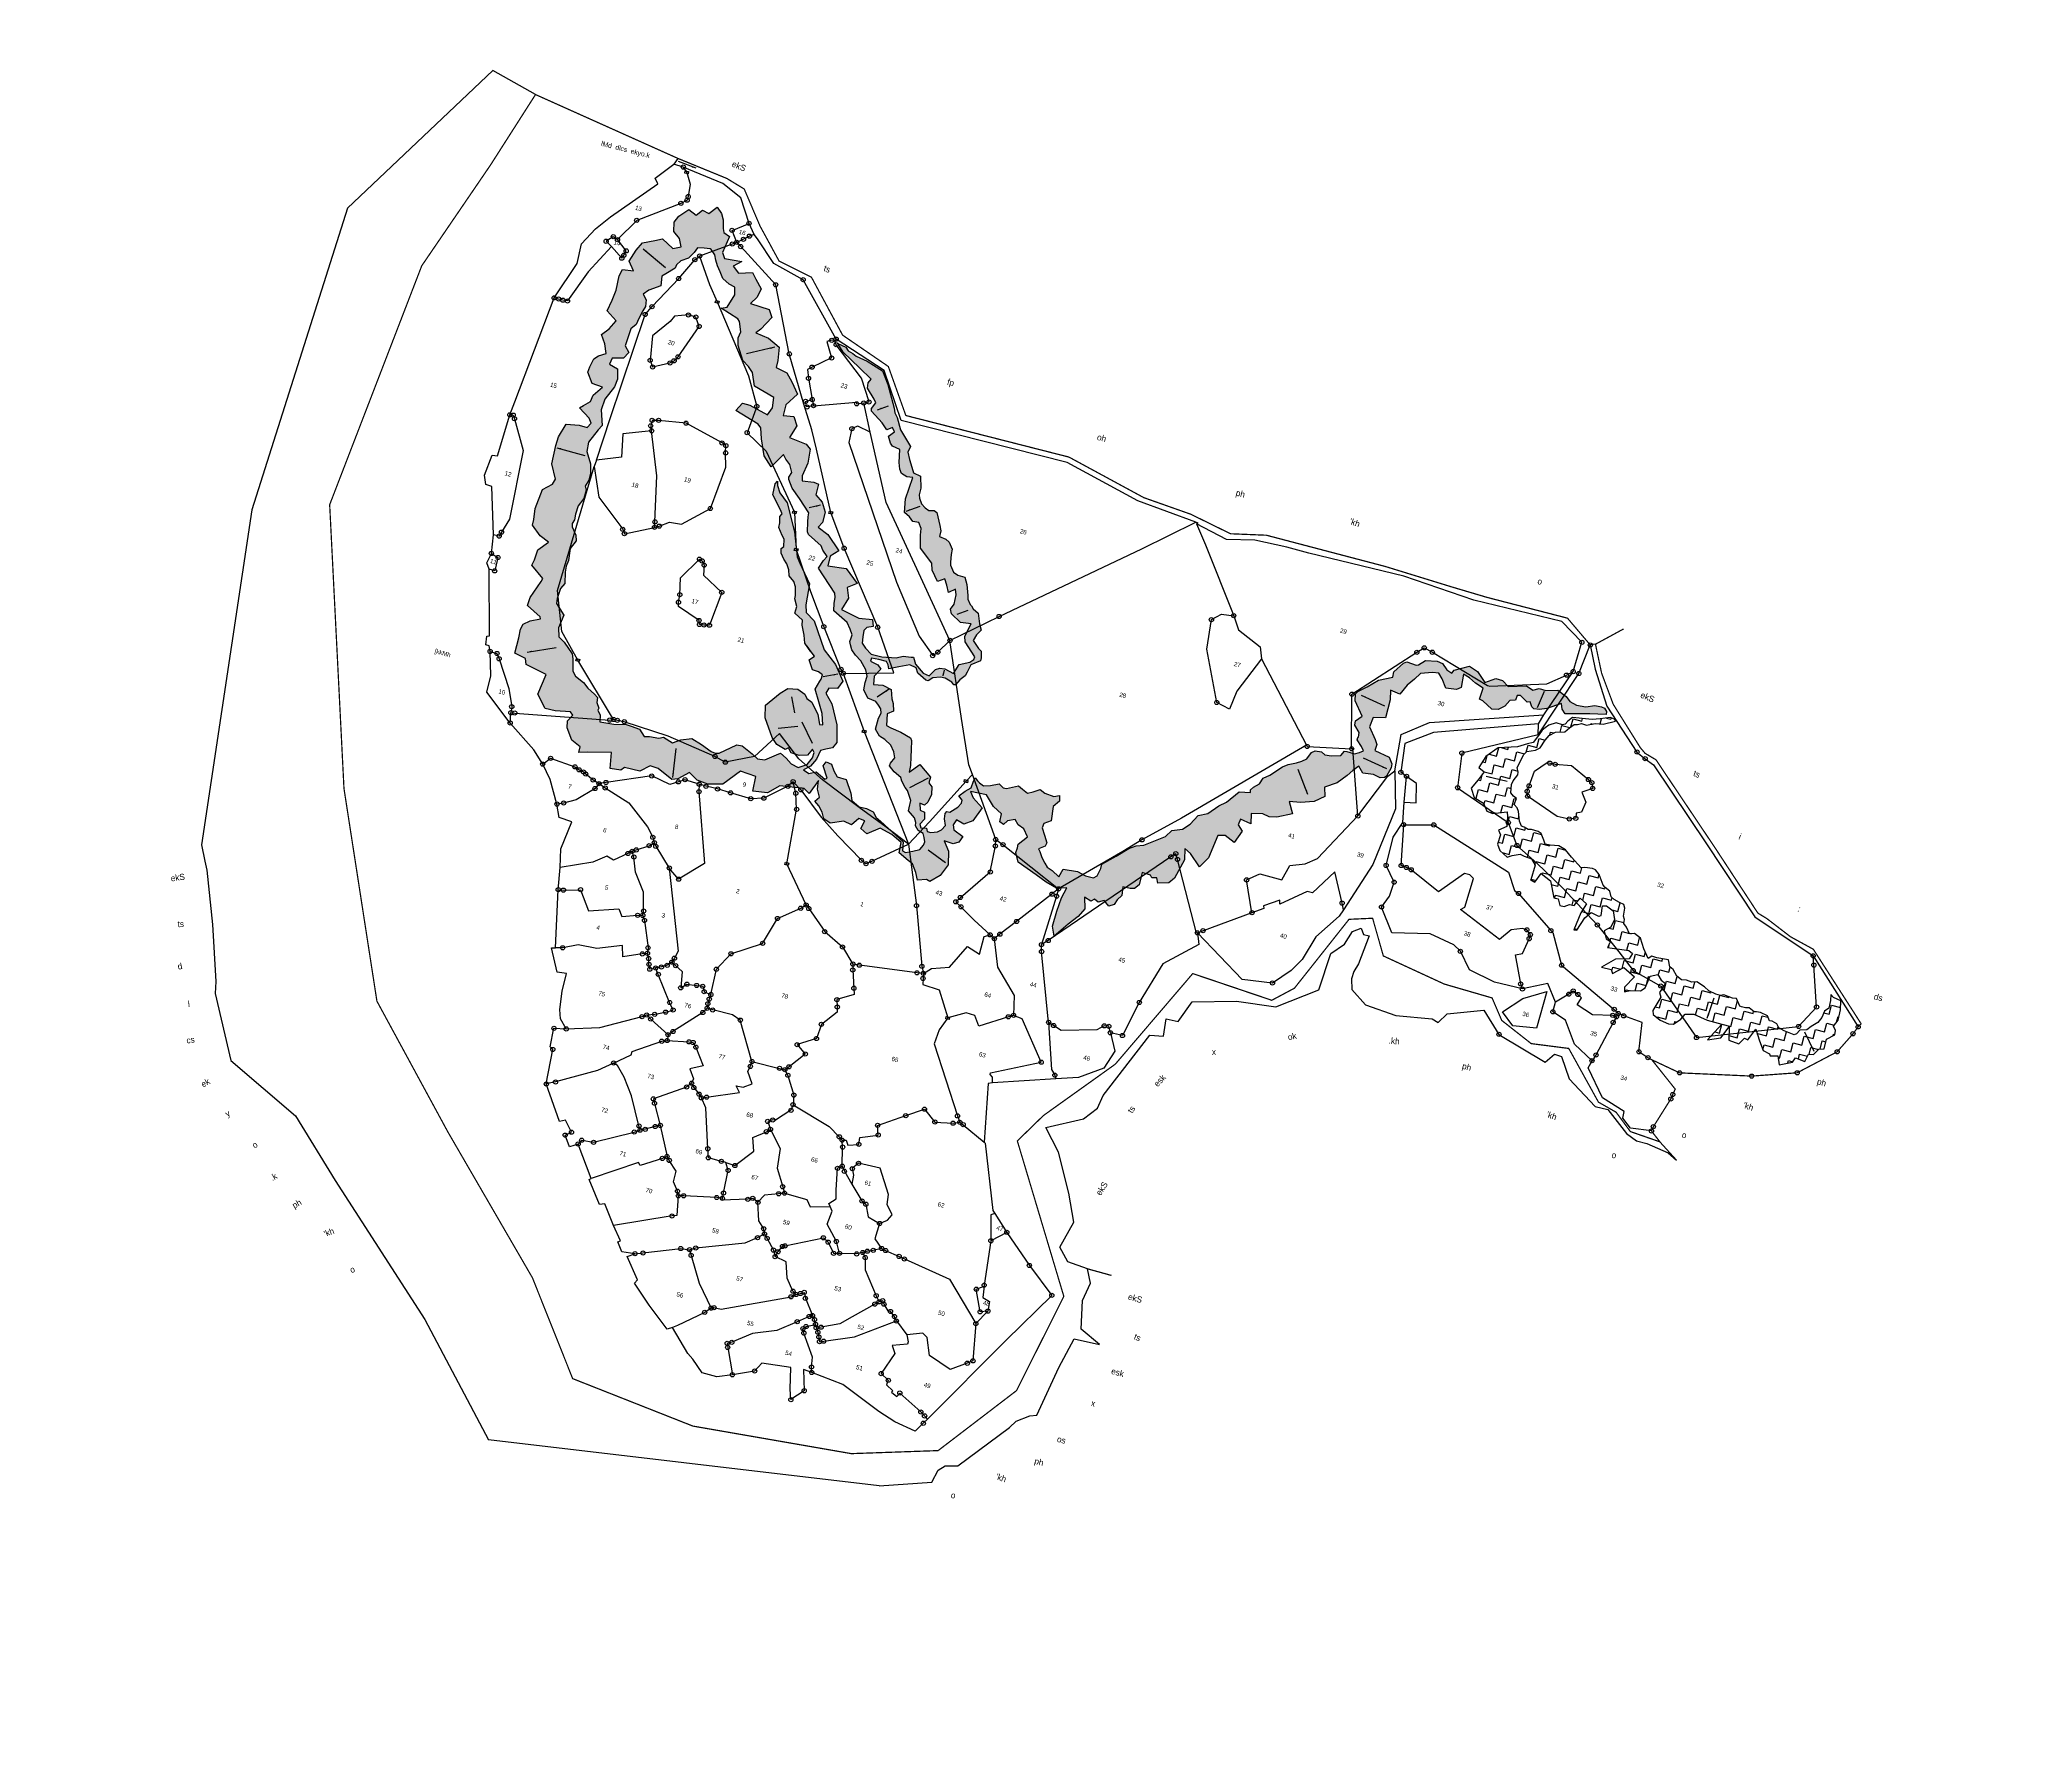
# Model space of a CAD drawing. Header units: metres. Extents: x 338290 to 342248, y 1766970 to 1770392.
import ezdxf

# ---------------------------------------------------------------- set-up
doc = ezdxf.new("R2010")
doc.units = ezdxf.units.M
doc.header["$MEASUREMENT"] = 0
doc.linetypes.add('DASHDOT', pattern=[1, 0.5, -0.25, 0, -0.25])
doc.linetypes.add('DIVIDE', pattern=[1.25, 0.5, -0.25, 0, -0.25, 0, -0.25])
for name, color, linetype in [('OFF', 1, 'Continuous'), ('POLY_HATCH', 12, 'Continuous'), ('POLY_PARCEL', 6, 'Continuous'), ('POLY_ROAD', 30, 'Continuous'), ('POLY_WATER', 4, 'Continuous'), ('SYM_ARROW', 1, 'Continuous'), ('SYM_STONE', 1, 'Continuous'), ('TEXT_MAPIN', 7, 'Continuous'), ('TEXT_MAPOUT', 7, 'Continuous'), ('TEXT_PARCEL', 7, 'Continuous'), ('V_BOUND_LINE', 7, 'Continuous'), ('V_BOUND_STREAM_LINE', 7, 'DASHDOT'), ('V_DIVIDE_LINE', 7, 'DIVIDE')]:
    doc.layers.add(name, color=color, linetype=linetype)
doc.styles.get("Standard").update_dxf_attribs({"font": 'simplex.shx'})
doc.styles.add('TEXT_MAP', font='')
doc.styles.get('TEXT_MAP').set_extended_font_data('Kruti Dev 050')
doc.dimstyles.get("Standard").update_dxf_attribs({"dimtxt": 0.18, "dimasz": 0.18, "dimexe": 0.18, "dimexo": 0.0625, "dimgap": 0.09, "dimtad": 0, "dimtih": 1, "dimtoh": 1, "dimdec": 4, "dimzin": 0, "dimdsep": 46, "dimtxsty": 'Standard', "dimcen": 0.09, "dimadec": 0, "dimazin": 0, "dimtfac": 1, "dimtdec": 4, "dimtofl": 0, "dimtmove": 0, "dimatfit": 3, "dimfxl": 0, "dimtolj": 1, "dimtzin": 0, "dimarcsym": 0})
pattern_1 = [(0, (2707.3048, 7385.6253), (3.75, 3.75), [3.75, -3.75]), (90, (2711.0548, 7385.6253), (-3.75, 3.75), [3.75, -3.75])]

# ---------------------------------------------------------------- blocks, each defined once
blk = doc.blocks.new('STONE')
blk.add_circle((0, 0), 0.851)
blk = doc.blocks.new('STONESQUARE')
blk.add_lwpolyline([(-0.7, 0.48), (0.7, 0.48), (0.7, -0.48), (-0.7, -0.48)], close=True)
blk = doc.blocks.new('FDD')
at = {"layer": 'POLY_HATCH'}
h = blk.add_hatch(dxfattribs=at)
h.set_pattern_fill('ZIGZAG', color=256, scale=30, style=0)
h.set_pattern_definition(pattern_1)
h.paths.add_polyline_path([(3151.39, 7735.8), (3150.32, 7740.27), (3153.09, 7738.84), (3157.92, 7734.55), (3160.64, 7739.08), (3161.99, 7748.74), (3164.94, 7749.54), (3169.15, 7747.75), (3171.12, 7753.03), (3168.88, 7755.08), (3169.24, 7757.5), (3173.8, 7756.78), (3172.82, 7760.81), (3177.47, 7761.88), (3180.25, 7761.43), (3183.33, 7762.1), (3189.14, 7765.05), (3186.64, 7769.52), (3191.11, 7770.23), (3196.39, 7772.11), (3200.06, 7775.15), (3198.99, 7778.82), (3203.58, 7781.81), (3206.71, 7785.75), (3208.42, 7788.25), (3210.38, 7790.66), (3212.62, 7788.25), (3217.01, 7788.79), (3220.05, 7788.16), (3221.66, 7788.79), (3222.29, 7789.5), (3223.27, 7793.26), (3223.09, 7794.96), (3221.39, 7797.19), (3215.04, 7798.35), (3215.22, 7801.04), (3214.11, 7802.81), (3210.53, 7807.19), (3211.07, 7811.21), (3215.99, 7812.37), (3215.9, 7819.89), (3215.01, 7823.73), (3219.13, 7823.11), (3221.1, 7827.49), (3223.42, 7830.62), (3225.12, 7833.48), (3229.78, 7835.09), (3232.28, 7835.45), (3234.22, 7833.56), (3236.64, 7830.34), (3241.02, 7830.88), (3242.54, 7832.13), (3242.18, 7837.59), (3244.96, 7836.78), (3247.82, 7835.35), (3251.31, 7834.1), (3251.04, 7829.45), (3252.48, 7829.09), (3256.95, 7826.68), (3259.46, 7827.21), (3261.78, 7829.27), (3263.13, 7832.04), (3265.28, 7832.76), (3265.51, 7834.76), (3266.86, 7835.03), (3270.17, 7833.15), (3271.24, 7833.51), (3272.49, 7831.81), (3273.48, 7831.18), (3275.72, 7831.45), (3278.49, 7832.7), (3283.77, 7836.1), (3284.67, 7833.95), (3286.28, 7832.43), (3296.03, 7835.03), (3299.21, 7835.73), (3302.54, 7836.35), (3302.26, 7837.58), (3301.2, 7838.74), (3299.82, 7838.96), (3297.05, 7838.74), (3293.65, 7837.36), (3289.83, 7837.04), (3286.89, 7837.79), (3284.87, 7839.38), (3280.94, 7840.98), (3276.27, 7839.7), (3273.51, 7839.7), (3271.17, 7838.43), (3268.19, 7839.49), (3261.08, 7837.37), (3258.21, 7839.17), (3255.34, 7839.17), (3251.41, 7836.52), (3247.37, 7840.13), (3243.76, 7841.4), (3238.02, 7838.22), (3237.49, 7836.84), (3235.09, 7837.63), (3232.86, 7839.64), (3230.41, 7840.07), (3225.74, 7839.01), (3223.51, 7836.67), (3222.55, 7836.25), (3218.51, 7836.67), (3217.34, 7835.82), (3214.48, 7831.36), (3214.69, 7829.13), (3209.27, 7826.48), (3205.55, 7822.76), (3202.36, 7819.9), (3201.62, 7818.73), (3202.23, 7815.91), (3206.59, 7810.71), (3204.47, 7808.16), (3204.57, 7806.36), (3207.12, 7803.92), (3207.23, 7802.01), (3207.02, 7801.79), (3207.02, 7800.84), (3209.46, 7798.61), (3210.63, 7797.12), (3209.25, 7796.06), (3207.44, 7795), (3204.15, 7795.11), (3203.19, 7795), (3202.13, 7792.98), (3198.52, 7791.82), (3195.86, 7791.6), (3194.16, 7792.35), (3191.61, 7792.13), (3190.33, 7791.18), (3189.17, 7788.21), (3187.47, 7786.72), (3185.45, 7785.45), (3182.37, 7783.96), (3180.35, 7782.47), (3176.31, 7777.91), (3173.9, 7776.04), (3173.16, 7773.38), (3171.14, 7771.47), (3170.19, 7770.09), (3170.4, 7769.03), (3165.83, 7768.18), (3162, 7762.87), (3159.35, 7760.54), (3155.84, 7756.4), (3152.23, 7754.7), (3149.89, 7750.35), (3147.43, 7747.63), (3143.39, 7746.04), (3141.48, 7743.07), (3133.83, 7737.33), (3130.85, 7736.27), (3128.3, 7734.47), (3124.05, 7730.22), (3119.23, 7725.53), (3119.34, 7723.72), (3118.6, 7720.54), (3117.32, 7719.37), (3114.03, 7719.26), (3110.41, 7720.22), (3104.57, 7719.58), (3103.61, 7716.18), (3100.32, 7717.99), (3097.98, 7718.73), (3096.71, 7720.11), (3094.9, 7722.02), (3093.52, 7724.25), (3092.78, 7725.1), (3095.11, 7726.91), (3095.43, 7728.29), (3093.63, 7731.05), (3092.03, 7733.7), (3092.25, 7735.58), (3094.91, 7737.38), (3094.16, 7743.22), (3096.08, 7746.09), (3095.54, 7748.21), (3093.42, 7747.25), (3089.49, 7747.68), (3087.26, 7748.63), (3084.81, 7747.04), (3082.69, 7745.87), (3080.24, 7746.94), (3078.33, 7747.89), (3073.98, 7745.56), (3072.59, 7745.45), (3070.58, 7746.62), (3067.32, 7745.06), (3064.56, 7744.32), (3062.65, 7745.06), (3061.69, 7745.59), (3060.41, 7746.55), (3060.1, 7745.06), (3059.88, 7742.2), (3057.86, 7740.29), (3055.95, 7737.74), (3057.65, 7736.47), (3057.65, 7735.19), (3056.7, 7733.17), (3054.04, 7730.41), (3052.76, 7730.41), (3052.34, 7729.46), (3052.66, 7727.23), (3053.72, 7724.68), (3052.55, 7722.56), (3051.17, 7721.39), (3048.62, 7720.44), (3047.13, 7720.44), (3046.5, 7721.71), (3044.26, 7721.29), (3043.41, 7722.56), (3044.8, 7725.11), (3044.05, 7727.76), (3042.14, 7728.19), (3041.29, 7730.84), (3043.31, 7730.63), (3044.26, 7732.11), (3045.01, 7735.51), (3044.26, 7738.59), (3042.78, 7739.86), (3042.75, 7742.26), (3037.33, 7746.08), (3033.93, 7741.94), (3033.72, 7744.81), (3032.97, 7748.21), (3032.34, 7750.97), (3031.59, 7754.68), (3030.85, 7755.64), (3026.49, 7756.91), (3022.14, 7757.55), (3020.22, 7758.08), (3019.16, 7762.75), (3021.39, 7764.45), (3020.54, 7767.42), (3019.59, 7769.12), (3018.31, 7772.73), (3014.59, 7773.58), (3010.77, 7772.91), (3010.23, 7776.2), (3012.15, 7779.71), (3010.45, 7781.09), (3007.26, 7781.72), (3007.37, 7783.1), (3010.34, 7783.31), (3013.63, 7783.31), (3014.59, 7782.15), (3015.23, 7780.55), (3018.99, 7782.48), (3023.13, 7784.29), (3025.89, 7783.76), (3027.17, 7781.95), (3030.99, 7779.93), (3031.95, 7779.93), (3033.54, 7781.63), (3036.52, 7782.59), (3038.43, 7782.69), (3041.4, 7781.85), (3042.47, 7781), (3043.1, 7781.21), (3044.38, 7783.54), (3046.08, 7785.67), (3046.4, 7787.37), (3047.14, 7790.66), (3050.54, 7793.2), (3050.54, 7794.48), (3049.8, 7797.13), (3048.52, 7797.88), (3045.55, 7800.42), (3046.29, 7802.97), (3047.67, 7805.41), (3046.29, 7807.64), (3044.7, 7811.78), (3042.36, 7812.95), (3041.4, 7813.9), (3040.66, 7814.33), (3039.17, 7816.24), (3038.82, 7817.6), (3037.33, 7821.84), (3035.74, 7824.6), (3032.87, 7824.6), (3030.85, 7825.35), (3028.94, 7827.79), (3028.52, 7828.96), (3028.09, 7832.14), (3027.88, 7834.26), (3026.04, 7836.74), (3024.34, 7837.59), (3021.68, 7837.91), (3021.58, 7840.35), (3020.62, 7842.26), (3018.07, 7847.15), (3016.8, 7847.68), (3014.67, 7847.15), (3012.97, 7847.78), (3011.17, 7848.95), (3009.78, 7850.97), (3009.36, 7852.35), (3009.25, 7855), (3007.98, 7859.78), (3004.79, 7860.31), (3003.62, 7862.43), (3001.82, 7865.19), (3000.43, 7867.85), (3000.92, 7870.36), (2995.29, 7875.99), (2992.74, 7880.44), (2991.26, 7882.04), (2990.51, 7883.84), (2985.62, 7892.55), (2982.12, 7897.32), (2977.97, 7898.7), (2975.11, 7899.66), (2970.22, 7900.4), (2968.63, 7901.14), (2966.5, 7901.67), (2965.23, 7902.84), (2961.72, 7903.59), (2964.69, 7900.72), (2972.77, 7896.15), (2978.51, 7892.86), (2977.66, 7891.17), (2978.01, 7889.01), (2981.73, 7885.4), (2982.79, 7884.02), (2981.62, 7881.36), (2981.94, 7880.3), (2987.36, 7876.8), (2989.91, 7874.57), (2991.93, 7876.06), (2993.1, 7874.57), (2991.19, 7872.23), (2992.67, 7869.69), (2993.74, 7868.73), (2997.03, 7868.09), (2998.09, 7862.89), (2999.05, 7860.35), (3000.22, 7858.86), (3002.57, 7858.05), (3005.02, 7858.48), (3004.38, 7849.35), (3005.34, 7843.83), (3007.78, 7842.55), (3009.48, 7841.17), (3012.03, 7841.39), (3013.62, 7839.26), (3014.05, 7836.5), (3015.32, 7831.41), (3021.38, 7826.63), (3022.24, 7823.9), (3025.42, 7820.08), (3028.08, 7821.88), (3029.46, 7819.55), (3030.95, 7816.89), (3033.39, 7818.8), (3034.14, 7816.68), (3034.35, 7812.86), (3033.39, 7810.42), (3034.29, 7808.79), (3038.65, 7806.25), (3043.11, 7806.78), (3041.83, 7801.26), (3042.47, 7799.13), (3047.89, 7794.14), (3047.78, 7792.98), (3046.4, 7791.6), (3042.47, 7789.58), (3041.2, 7785.44), (3037.27, 7786.39), (3035.35, 7786.08), (3033.76, 7785.12), (3031.84, 7782.03), (3029.24, 7782.49), (3025.27, 7785.24), (3023.74, 7787.68), (3022.82, 7787.53), (3019.61, 7787.07), (3017.01, 7785.7), (3011.2, 7784.63), (3006.77, 7784.63), (3004.02, 7786.31), (3002.18, 7787.99), (3001.72, 7790.54), (3001.41, 7793.13), (3002.33, 7794.66), (3004.78, 7795.73), (3003.71, 7798.33), (2998.2, 7797.41), (2990.56, 7799.09), (2992.09, 7804.28), (2990.41, 7808.41), (2994.07, 7811), (2988.11, 7815.74), (2980.62, 7814.98), (2980.62, 7818.95), (2983.37, 7822), (2977.41, 7827.19), (2972.82, 7829.18), (2974.05, 7831.47), (2974.05, 7835.75), (2971.91, 7839.41), (2968.67, 7841.66), (2968.51, 7846.09), (2966.53, 7846.39), (2961.79, 7845.78), (2961.33, 7847.77), (2962.24, 7853.27), (2961.63, 7859.07), (2959.65, 7860.6), (2952.31, 7861.52), (2953.99, 7866.86), (2951.85, 7870.22), (2947.57, 7869.61), (2947.57, 7874.04), (2951.08, 7879.39), (2947.57, 7883.66), (2944.61, 7886.77), (2939.87, 7887.69), (2939.87, 7890.74), (2938.95, 7896.09), (2933.91, 7898.53), (2928.25, 7899.3), (2929.93, 7901.28), (2932.99, 7906.93), (2931.15, 7909.84), (2923.21, 7910.3), (2925.19, 7913.5), (2925.9, 7917.22), (2922.84, 7920.43), (2920.85, 7922.72), (2915.35, 7921.04), (2912.6, 7923.18), (2915.5, 7925.93), (2908.31, 7925.32), (2906.94, 7927.46), (2908.01, 7934.48), (2905.41, 7935.55), (2904.65, 7937.08), (2903.88, 7940.44), (2902.51, 7942.73), (2900.21, 7944.87), (2897.46, 7941.51), (2894.71, 7942.12), (2892.72, 7939.52), (2889.21, 7941.05), (2885.99, 7937.38), (2884.77, 7934.48), (2885.54, 7930.82), (2888.59, 7928.68), (2890.12, 7925.47), (2886.91, 7923.94), (2881.87, 7926.69), (2878.96, 7925.32), (2874.38, 7923.03), (2872.69, 7919.51), (2871.01, 7914.47), (2873.76, 7911.11), (2869.33, 7910.5), (2868.57, 7907.75), (2868.87, 7901.8), (2868.42, 7897.42), (2867.5, 7892.69), (2872.09, 7889.63), (2870.1, 7885.81), (2867.65, 7882.76), (2869.95, 7879.4), (2871.47, 7875.73), (2868.72, 7874.05), (2867.19, 7872.37), (2866.43, 7868.86), (2866.12, 7866.57), (2869.03, 7862.44), (2873.46, 7862.14), (2870.71, 7858.01), (2870.25, 7855.26), (2867.95, 7853.02), (2866.57, 7851.65), (2871.46, 7848.6), (2872.69, 7846.76), (2871.62, 7844.62), (2868.25, 7844.78), (2863.06, 7843.86), (2861.22, 7838.06), (2861.07, 7834.39), (2861.37, 7826.75), (2864.43, 7821.1), (2863.82, 7818.81), (2860.46, 7815.6), (2859.54, 7807.36), (2860.02, 7802.97), (2860.18, 7800.53), (2864.3, 7797.17), (2868.13, 7795.49), (2864.76, 7791.36), (2864.46, 7787.09), (2864, 7784.79), (2869.65, 7780.67), (2869.35, 7779.3), (2866.6, 7771.81), (2866.44, 7768.45), (2872.56, 7765.24), (2872.86, 7764.48), (2869.04, 7762.65), (2866.6, 7760.66), (2866.14, 7758.43), (2866.29, 7754.76), (2866.29, 7748.35), (2871.03, 7747.28), (2871.95, 7744.99), (2880.81, 7743.15), (2879.59, 7734.6), (2884.02, 7729.71), (2888.17, 7729.8), (2894.29, 7730.87), (2895.51, 7729.8), (2893.98, 7727.05), (2894.59, 7724.3), (2897.8, 7719.87), (2901.63, 7718.19), (2901.78, 7715.75), (2905.29, 7716.82), (2914.62, 7719.11), (2915.69, 7712.69), (2920.12, 7713.15), (2921.35, 7714.53), (2927.77, 7714.68), (2931.28, 7717.89), (2934.72, 7717.61), (2941.14, 7714.7), (2943.43, 7715.62), (2947.41, 7719.29), (2951.23, 7717), (2955.82, 7716.54), (2961.78, 7718.07), (2967.28, 7725.09), (2974.01, 7724.48), (2974.34, 7718.41), (2980.15, 7719.33), (2984.43, 7723.3), (2994.22, 7724.82), (2996.66, 7723.3), (2999.04, 7729.45), (2999.49, 7725.87), (3001.19, 7722.92), (2999.76, 7720.87), (3001.82, 7719.44), (3003.78, 7717.29), (3005.04, 7714.79), (3008.08, 7713.8), (3013.18, 7716.04), (3016.55, 7715.29), (3018.79, 7718.6), (3021.38, 7718.24), (3020.58, 7714.84), (3023.53, 7713.41), (3028.28, 7716.9), (3033.47, 7715.65), (3037.94, 7713.41), (3038.3, 7709.21), (3042.6, 7707.15), (3044.57, 7706.26), (3046.8, 7703.13), (3048.32, 7700.36), (3051.73, 7701.52), (3053.25, 7701.07), (3056.74, 7704.47), (3058.8, 7709.57), (3057.54, 7714.93), (3054.77, 7718.51), (3058.62, 7718.33), (3060.68, 7719.58), (3061.71, 7722.14), (3057.42, 7723.93), (3056.61, 7725.81), (3057.51, 7728.04), (3060.82, 7727.15), (3064.04, 7729.39), (3066.28, 7735.47), (3061.8, 7738.42), (3060.1, 7740.65), (3066.63, 7741.01), (3070.66, 7737.17), (3074.51, 7735.02), (3074.69, 7731.8), (3076.48, 7731.09), (3077.64, 7732.96), (3080.51, 7734.21), (3082.21, 7732.43), (3084.89, 7731.53), (3087.22, 7728.67), (3084.18, 7724.83), (3084.36, 7723.39), (3084.12, 7721.27), (3086.09, 7717.69), (3094.5, 7714.65), (3099.16, 7712.78), (3103.9, 7711.43), (3107.84, 7712.6), (3106.85, 7708.22), (3106.41, 7702.4), (3106.23, 7696.05), (3107.84, 7692.3), (3112.13, 7698.47), (3115.27, 7702.49), (3117.15, 7706.16), (3115.8, 7710.72), (3118.76, 7709.83), (3120.01, 7710.99), (3121.71, 7710.27), (3123.86, 7711.43), (3126.36, 7709.74), (3128.24, 7710.99), (3128.96, 7713.13), (3130.39, 7715.28), (3129.85, 7718.77), (3132.9, 7718.95), (3134.65, 7719.34), (3136, 7721.31), (3136, 7726.5), (3139.49, 7726.23), (3140.38, 7725.34), (3142.35, 7725.78), (3143.25, 7723.82), (3147.54, 7725.07), (3149.33, 7727.48)])
h.paths.add_polyline_path([(3047.24, 7716.16), (3047.03, 7714.68), (3046.07, 7712.66), (3043.52, 7711.28), (3040.65, 7710.01), (3039.38, 7710.32), (3038.63, 7713.93), (3031.73, 7717.54), (3027.67, 7719.77), (3025.55, 7720.73), (3023.85, 7722.64), (3020.87, 7723.28), (3017.79, 7723.17), (3014.28, 7724.97), (3013.07, 7727.75), (3009.89, 7732.63), (3005.96, 7732.74), (3004.15, 7734.75), (3002.45, 7737.09), (3000.11, 7737.51), (2999.37, 7735.6), (3002.13, 7731.25), (3001.39, 7730.51), (2997.24, 7732.53), (2994.48, 7731.15), (2992.04, 7731.99), (2994.48, 7734.22), (2996.11, 7737.59), (2996.75, 7741.41), (2998.76, 7742.47), (3001.21, 7743.74), (3002.27, 7746.29), (3000.57, 7753.19), (2996.43, 7760.94), (2992.92, 7764.55), (2993.56, 7766.78), (2997.06, 7767.63), (2998.34, 7771.03), (2993.83, 7776.83), (2987.77, 7781.5), (2980.87, 7791.8), (2976.94, 7794.35), (2975.98, 7797.32), (2975.24, 7805.96), (2969.29, 7813.07), (2967.59, 7815.3), (2963.94, 7824.9), (2958.21, 7835.51), (2954.27, 7838.8), (2952.57, 7841.35), (2952.15, 7843.05), (2951.41, 7841.77), (2951.72, 7837.21), (2955.97, 7832.33), (2957.25, 7830.73), (2956.61, 7829.46), (2957.25, 7826.91), (2957.36, 7824.9), (2959.59, 7822.14), (2960.65, 7820.86), (2961.29, 7818), (2960.54, 7816.93), (2960.97, 7815.13), (2962.56, 7813.01), (2964.26, 7811.52), (2965.67, 7809.32), (2966.41, 7806.99), (2968.86, 7805.18), (2970.02, 7803.27), (2970.98, 7799.98), (2970.98, 7798.49), (2972.57, 7795.73), (2972.57, 7792.87), (2976.29, 7790.85), (2976.61, 7788.94), (2978.52, 7785.12), (2979.59, 7782.04), (2980.56, 7781.2), (2984.69, 7777.94), (2982.99, 7775.92), (2985.33, 7772.42), (2987.88, 7772.21), (2989.69, 7771.46), (2989.69, 7769.55), (2989.37, 7768.7), (2988.41, 7764.99), (2991.07, 7760.42), (2993.62, 7756.18), (2995, 7751.82), (2993.62, 7751.51), (2991.92, 7755.43), (2990.43, 7757.13), (2988.31, 7759.57), (2985.97, 7760.42), (2984.8, 7762.01), (2981.51, 7763.18), (2977.47, 7762.44), (2974.92, 7759.89), (2970.45, 7753.58), (2971.52, 7748.59), (2976.4, 7741.59), (2978.95, 7739.36), (2982.67, 7738.19), (2983.84, 7739.15), (2985.43, 7737.45), (2988.83, 7737.24), (2992.13, 7738.19), (2993.51, 7741.16), (2994.47, 7740), (2994.36, 7737.77), (2992.98, 7734.58), (2989.68, 7732.35), (2986.6, 7733.1), (2983.95, 7734.9), (2981.29, 7736.28), (2979.91, 7735.24), (2975.76, 7732.05), (2972.79, 7731.63), (2970.13, 7733.01), (2965.35, 7735.24), (2963.28, 7735), (2957.12, 7729.91), (2955.53, 7729.48), (2953.72, 7729.8), (2949.26, 7731.6), (2944.9, 7732.88), (2940.65, 7731.29), (2937.68, 7729.27), (2933.53, 7730.54), (2931.83, 7729.59), (2927.9, 7729.27), (2925.88, 7728.84), (2923.33, 7731.18), (2919.61, 7731.5), (2917.54, 7731.71), (2912.66, 7730.54), (2906.92, 7730.01), (2906.39, 7732.66), (2904.9, 7734.36), (2905.11, 7735.32), (2903.73, 7737.34), (2903.52, 7739.35), (2901.93, 7740.41), (2898.74, 7742.01), (2896.4, 7743.81), (2892.58, 7745.51), (2891.09, 7747.21), (2889.71, 7752.09), (2888.96, 7753.9), (2884.61, 7757.72), (2882.02, 7759.36), (2880.96, 7762.76), (2881.7, 7768.28), (2877.67, 7772.2), (2877.35, 7774.22), (2877.67, 7778.53), (2878.94, 7780.87), (2877.88, 7785.43), (2877.67, 7787.87), (2877.99, 7790.42), (2877.35, 7795.2), (2878.94, 7798.91), (2878.2, 7801.14), (2875.97, 7804.01), (2875.65, 7805.28), (2876.18, 7806.98), (2875.97, 7809.31), (2876.18, 7812.9), (2877.56, 7816.3), (2877.67, 7819.91), (2876.82, 7821.39), (2877.67, 7824.15), (2877.56, 7827.02), (2876.71, 7830.74), (2873.95, 7835.19), (2873.63, 7839.02), (2876.18, 7844.85), (2877.27, 7847.05), (2875.25, 7853.1), (2875.67, 7857.66), (2878.22, 7863.5), (2878.54, 7866.79), (2877.48, 7870.93), (2873.97, 7871.89), (2874.4, 7874.54), (2878.77, 7875.67), (2880.26, 7878.53), (2878.14, 7880.66), (2878.67, 7888.09), (2880.37, 7890.32), (2880.79, 7892.97), (2881.54, 7896.37), (2882.17, 7898.38), (2881.75, 7900.98), (2879.94, 7903), (2881.75, 7905.12), (2886, 7908.09), (2885.47, 7911.91), (2886.85, 7913.29), (2889.93, 7916.48), (2890.04, 7917.96), (2891.42, 7919.98), (2894.18, 7921.79), (2895.78, 7924.65), (2896.63, 7926.78), (2899.28, 7927.31), (2901.89, 7927.78), (2904.15, 7925.76), (2905.11, 7923.85), (2906.38, 7921.73), (2907.98, 7919.71), (2909.78, 7917.27), (2912.86, 7915.68), (2915.41, 7915.15), (2916.08, 7912.09), (2914.38, 7906.46), (2912.15, 7905.51), (2919.8, 7902.96), (2920.76, 7902.11), (2922.35, 7898.18), (2921.93, 7895.53), (2922.67, 7892.45), (2926.07, 7887.14), (2928.94, 7885.23), (2931.06, 7883.32), (2933.21, 7878.16), (2942.03, 7875.72), (2942.56, 7871.47), (2941.29, 7868.18), (2933.32, 7870.2), (2930.34, 7870.2), (2928.43, 7866.59), (2938.63, 7863.51), (2940.12, 7862.34), (2941.39, 7858.09), (2944.26, 7851.73), (2948.19, 7848.12), (2951.7, 7854.17), (2953.08, 7852.57), (2955.31, 7850.88), (2956.8, 7848.01), (2956.16, 7845.78), (2956.37, 7844.93), (2958.55, 7841.87), (2962.59, 7838.58), (2967.69, 7833.8), (2967.9, 7832.21), (2968.22, 7830.19), (2969.18, 7826.26), (2969.81, 7825.31), (2975.98, 7822.12), (2977.04, 7820.53), (2979.38, 7818.51), (2978.31, 7816.6), (2977.25, 7812.99), (2986.18, 7804.82), (2986.71, 7803.23), (2986.97, 7800.92), (2987.6, 7797.84), (2994.08, 7794.55), (2996, 7792.32), (2997.38, 7790.2), (2997.17, 7788.93), (2997.06, 7787.33), (2997.7, 7786.06), (2998.76, 7784.26), (3000.67, 7782.56), (3003.43, 7780.86), (3006.3, 7777.89), (3007.47, 7775.45), (3007.37, 7772.79), (3007.58, 7769.82), (3010.02, 7766.95), (3013.53, 7766.42), (3014.91, 7765.25), (3016.18, 7763.98), (3016.72, 7762.39), (3016.32, 7760.07), (3016.22, 7755.5), (3018.55, 7753.17), (3021, 7752.43), (3023.87, 7750.73), (3025.78, 7748.39), (3026.84, 7746.16), (3025.57, 7743.61), (3025.57, 7742.45), (3027.9, 7740.54), (3031.2, 7739.05), (3031.94, 7737.67), (3033.96, 7735.55), (3035.13, 7734.59), (3037.47, 7731.02), (3037.57, 7727.95), (3037.68, 7726.67), (3040.65, 7724.55), (3041.72, 7722.85), (3041.93, 7721.58), (3043.41, 7719.88), (3045.75, 7719.35), (3046.5, 7717.86)], flags=16)
h = blk.add_hatch(dxfattribs=at)
h.set_pattern_fill('ZIGZAG', color=256, scale=30, style=0)
h.set_pattern_definition(pattern_1)
h.paths.add_polyline_path([(3316.25, 7772.6), (3314.28, 7774.13), (3313.03, 7774.29), (3309.78, 7773.97), (3308.41, 7773.45), (3303.54, 7776.64), (3300.39, 7778.9), (3297.41, 7779.73), (3293.84, 7779.1), (3291.8, 7779.1), (3290.85, 7780.52), (3289.18, 7782.82), (3287.71, 7783.24), (3284.88, 7783.35), (3283.64, 7783.14), (3281.76, 7783.56), (3280.6, 7783.72), (3279.34, 7785.44), (3277.87, 7789.19), (3277.09, 7790.5), (3275.52, 7791.44), (3275.88, 7794.06), (3274.41, 7794.69), (3273.05, 7795.68), (3272.48, 7799.04), (3272.69, 7800.69), (3273.89, 7803.52), (3273.79, 7804.57), (3272.95, 7806.4), (3274.21, 7812.21), (3275.1, 7813.68), (3278.4, 7815.04), (3279.94, 7816.54), (3281.09, 7820.05), (3282.19, 7822.25), (3284.39, 7824.19), (3288.06, 7825.34), (3289.48, 7827.39), (3290.89, 7829.17), (3292.27, 7829.56), (3293.68, 7830.35), (3295.88, 7830.14), (3299.13, 7831.71), (3302.38, 7832.28), (3306.84, 7834.74), (3306.26, 7835.43), (3304.43, 7835.64), (3300.6, 7834.01), (3297.56, 7833.02), (3289.59, 7831.71), (3288.02, 7829.82), (3287.31, 7828.38), (3286.41, 7827.8), (3283.69, 7827.96), (3281.07, 7826.28), (3279.86, 7824.87), (3278.87, 7823.61), (3278.03, 7821.15), (3276.66, 7817.9), (3274.52, 7816.8), (3270.9, 7814.5), (3263.34, 7812.16), (3259.4, 7807.45), (3257.78, 7802.37), (3260.29, 7801.27), (3258.83, 7797.5), (3256.84, 7793.47), (3259.04, 7790.17), (3263.23, 7788.87), (3265.43, 7786.04), (3268, 7785.78), (3273.56, 7787.82), (3274.24, 7785.88), (3274.87, 7782.06), (3272.04, 7779.7), (3273.21, 7778.16), (3273, 7774.18), (3274.58, 7771.87), (3278.14, 7770.04), (3280.03, 7771.14), (3282.96, 7772.55), (3284.76, 7772.11), (3287.96, 7771.9), (3290, 7769.75), (3289.79, 7763.47), (3291.63, 7763), (3293.25, 7767.13), (3297.71, 7765.09), (3300.7, 7758.75), (3302.5, 7758.89), (3303.91, 7756.32), (3305.64, 7756.43), (3307.64, 7757.74), (3309.47, 7757.9), (3311.1, 7761.35), (3314.29, 7759.73), (3312.93, 7755.64), (3311.88, 7748.26), (3313.14, 7748.42), (3314.98, 7754.02), (3317, 7756.9), (3320.2, 7756.11), (3321.19, 7756.74), (3320.77, 7760.67), (3322.35, 7761.03), (3325.49, 7759.72), (3326.85, 7756.43), (3326.17, 7753.07), (3324.02, 7750.93), (3325.54, 7747.99), (3327.59, 7747.36), (3327.01, 7744.8), (3335.68, 7745.81), (3337.51, 7744.92), (3336.67, 7742.46), (3331.32, 7740.94), (3326.66, 7736.43), (3330.75, 7736.49), (3331.64, 7735.07), (3335.47, 7738.53), (3340.6, 7736.01), (3337.77, 7730.88), (3338.19, 7729), (3340.29, 7730.1), (3344.48, 7731.04), (3345.95, 7732.77), (3346.68, 7737.85), (3349.57, 7739.26), (3351.45, 7737.38), (3353.5, 7736.54), (3352.08, 7732.3), (3353.13, 7730.62), (3351.37, 7724.62), (3351.94, 7723), (3355.19, 7721.53), (3358.91, 7720.96), (3360.8, 7721.32), (3363.21, 7724.1), (3364.47, 7726.4), (3367.83, 7727.4), (3373.75, 7726.3), (3379.92, 7726.25), (3375.89, 7718.6), (3380.87, 7720.85), (3383.01, 7725.98), (3384.27, 7720.75), (3388.57, 7720.28), (3390.3, 7723.1), (3391.77, 7722.79), (3393.76, 7727.76), (3396.43, 7723.63), (3398.85, 7720.17), (3401.76, 7719.52), (3402.18, 7718.74), (3405.22, 7719.58), (3406.63, 7716.22), (3411.61, 7718.63), (3412.4, 7720.57), (3416.49, 7720.1), (3417.13, 7723.32), (3419.12, 7723.79), (3420.7, 7726.46), (3422.79, 7727.04), (3422.69, 7731.18), (3425.52, 7733.74), (3425.37, 7735.51), (3424.06, 7737.03), (3425.26, 7739.8), (3425.21, 7744.1), (3424.37, 7747.76), (3421.17, 7748.24), (3419.78, 7749.12), (3420.26, 7746.72), (3420.42, 7743.67), (3418.98, 7741.91), (3418.66, 7739.18), (3417.54, 7736.78), (3415.29, 7734.54), (3413.91, 7732.85), (3411.29, 7731.91), (3410.35, 7730.13), (3409.51, 7729.5), (3405.11, 7730.13), (3402.7, 7730.71), (3401.54, 7732.07), (3399.39, 7732.59), (3398.29, 7732.49), (3396.98, 7734.27), (3393.97, 7734.87), (3392.24, 7734.66), (3391.35, 7734.4), (3388.99, 7735.55), (3387.52, 7735.13), (3385.9, 7735.13), (3385.22, 7735.19), (3383.07, 7737.91), (3381.39, 7737.59), (3377.61, 7738.07), (3376.43, 7737.43), (3374.44, 7737.48), (3371.4, 7738.16), (3369.25, 7739.16), (3365.74, 7740.36), (3363.74, 7739.73), (3361.44, 7739.94), (3359.5, 7739.63), (3357.3, 7740.52), (3355.15, 7742.77), (3353.55, 7743.48), (3352.34, 7746.1), (3347.42, 7745.73), (3345.27, 7745.89), (3344.11, 7744.63), (3341.39, 7747.99), (3338.98, 7751.76), (3336.17, 7752.99), (3334.28, 7752.36), (3332.4, 7754.77), (3330.93, 7755.87), (3330.77, 7757.54), (3330.04, 7758.69), (3329.72, 7761.99), (3328.99, 7763.41), (3327.05, 7763.72), (3324.69, 7764.27), (3323.28, 7765.05), (3322.12, 7767.2), (3319.87, 7768.14), (3318.87, 7768.83)])
at = {"layer": 'OFF'}
for points in [[(2817.03, 7970.51), (2797.75, 7975.6), (2754.71, 7906.4), (2748.02, 7777.75), (2762.65, 7640.68)], [(2879.72, 7959.99), (2878.65, 7957.29)], [(3291.06, 7862.97), (3289.09, 7862.14)], [(3277.86, 7821.41), (3276.79, 7825.72)], [(3433.88, 7739.24), (3434.81, 7740.7)], [(3367.62, 7673.57), (3376.05, 7668.07)], [(3095.43, 7457.79), (2936.87, 7435.66), (2936.87, 7435.66)]]:
    blk.add_lwpolyline(points, dxfattribs=at)
at = {"layer": 'POLY_HATCH'}
blk.add_lwpolyline([(3302.54, 7836.35), (3299.21, 7835.73), (3296.03, 7835.03), (3286.28, 7832.43), (3284.67, 7833.95), (3283.77, 7836.1), (3278.49, 7832.7), (3275.72, 7831.45), (3273.48, 7831.18), (3272.49, 7831.81), (3271.24, 7833.51), (3270.17, 7833.15), (3266.86, 7835.03), (3265.51, 7834.76), (3265.28, 7832.76), (3263.13, 7832.04), (3261.78, 7829.27), (3259.46, 7827.21), (3256.95, 7826.68), (3252.48, 7829.09), (3251.04, 7829.45), (3251.31, 7834.1), (3247.82, 7835.35), (3244.96, 7836.78), (3242.18, 7837.59), (3242.54, 7832.13), (3241.02, 7830.88), (3236.64, 7830.34), (3234.22, 7833.56), (3232.28, 7835.45), (3229.78, 7835.09), (3225.12, 7833.48), (3223.42, 7830.62), (3221.1, 7827.49), (3219.13, 7823.11), (3215.01, 7823.73), (3215.9, 7819.89), (3215.99, 7812.37), (3211.07, 7811.21), (3210.53, 7807.19), (3214.11, 7802.81), (3215.22, 7801.04), (3215.04, 7798.35), (3221.39, 7797.19), (3223.09, 7794.96), (3223.27, 7793.26), (3222.29, 7789.5), (3221.66, 7788.79), (3220.05, 7788.16), (3217.01, 7788.79), (3212.62, 7788.25), (3210.38, 7790.66), (3208.42, 7788.25), (3206.71, 7785.75), (3203.58, 7781.81), (3198.99, 7778.82), (3200.06, 7775.15), (3196.39, 7772.11), (3191.11, 7770.23), (3186.64, 7769.52), (3189.14, 7765.05), (3183.33, 7762.1), (3180.25, 7761.43), (3177.47, 7761.88), (3172.82, 7760.81), (3173.8, 7756.78), (3169.24, 7757.5), (3168.88, 7755.08), (3171.12, 7753.03), (3169.15, 7747.75), (3164.94, 7749.54), (3161.99, 7748.74), (3160.64, 7739.08), (3157.92, 7734.55), (3153.09, 7738.84), (3150.32, 7740.27), (3151.39, 7735.8), (3149.33, 7727.48), (3147.54, 7725.07), (3143.25, 7723.82), (3142.35, 7725.78), (3140.38, 7725.34), (3139.49, 7726.23), (3136, 7726.5), (3136, 7721.31), (3134.65, 7719.34), (3132.9, 7718.95), (3129.85, 7718.77), (3130.39, 7715.28), (3128.96, 7713.13), (3128.24, 7710.99), (3126.36, 7709.74), (3123.86, 7711.43), (3121.71, 7710.27), (3120.01, 7710.99), (3118.76, 7709.83), (3115.8, 7710.72), (3117.15, 7706.16), (3115.27, 7702.49), (3112.13, 7698.47), (3107.84, 7692.3), (3106.23, 7696.05), (3106.41, 7702.4), (3106.85, 7708.22), (3107.84, 7712.6), (3103.9, 7711.43), (3099.16, 7712.78), (3094.5, 7714.65), (3086.09, 7717.69), (3084.12, 7721.27), (3084.36, 7723.39), (3084.18, 7724.83), (3087.22, 7728.67), (3084.89, 7731.53), (3082.21, 7732.43), (3080.51, 7734.21), (3077.64, 7732.96), (3076.48, 7731.09), (3074.69, 7731.8), (3074.51, 7735.02), (3070.66, 7737.17), (3066.63, 7741.01), (3060.1, 7740.65), (3061.8, 7738.42), (3066.28, 7735.47), (3064.04, 7729.39), (3060.82, 7727.15), (3057.51, 7728.04), (3056.61, 7725.81), (3057.42, 7723.93), (3061.71, 7722.14), (3060.68, 7719.58), (3058.62, 7718.33), (3054.77, 7718.51), (3057.54, 7714.93), (3058.8, 7709.57), (3056.74, 7704.47), (3053.25, 7701.07), (3051.73, 7701.52), (3048.32, 7700.36), (3046.8, 7703.13), (3044.57, 7706.26), (3042.6, 7707.15), (3038.3, 7709.21), (3037.94, 7713.41), (3033.47, 7715.65), (3028.28, 7716.9), (3023.53, 7713.41), (3020.58, 7714.84), (3021.38, 7718.24), (3018.79, 7718.6), (3016.55, 7715.29), (3013.18, 7716.04), (3008.08, 7713.8), (3005.04, 7714.79), (3003.78, 7717.29), (3001.82, 7719.44), (2999.76, 7720.87), (3001.19, 7722.92), (2999.49, 7725.87), (2999.04, 7729.45), (2996.66, 7723.3), (2994.22, 7724.82), (2984.43, 7723.3), (2980.15, 7719.33), (2974.34, 7718.41), (2974.01, 7724.48), (2967.28, 7725.09), (2961.78, 7718.07), (2955.82, 7716.54), (2951.23, 7717), (2947.41, 7719.29), (2943.43, 7715.62), (2941.14, 7714.7), (2934.72, 7717.61), (2931.28, 7717.89), (2927.77, 7714.68), (2921.35, 7714.53), (2920.12, 7713.15), (2915.69, 7712.69), (2914.62, 7719.11), (2905.29, 7716.82), (2901.78, 7715.75), (2901.63, 7718.19), (2897.8, 7719.87), (2894.59, 7724.3), (2893.98, 7727.05), (2895.51, 7729.8), (2894.29, 7730.87), (2888.17, 7729.8), (2884.02, 7729.71), (2879.59, 7734.6), (2880.81, 7743.15), (2871.95, 7744.99), (2871.03, 7747.28), (2866.29, 7748.35), (2866.29, 7754.76), (2866.14, 7758.43), (2866.6, 7760.66), (2869.04, 7762.65), (2872.86, 7764.48), (2872.56, 7765.24), (2866.44, 7768.45), (2866.6, 7771.81), (2869.35, 7779.3), (2869.65, 7780.67), (2864, 7784.79), (2864.46, 7787.09), (2864.76, 7791.36), (2868.13, 7795.49), (2864.3, 7797.17), (2860.18, 7800.53), (2860.02, 7802.97), (2859.54, 7807.36), (2860.46, 7815.6), (2863.82, 7818.81), (2864.43, 7821.1), (2861.37, 7826.75), (2861.07, 7834.39), (2861.22, 7838.06), (2863.06, 7843.86), (2868.25, 7844.78), (2871.62, 7844.62), (2872.69, 7846.76), (2871.46, 7848.6), (2866.57, 7851.65), (2867.95, 7853.02), (2870.25, 7855.26), (2870.71, 7858.01), (2873.46, 7862.14), (2869.03, 7862.44), (2866.12, 7866.57), (2866.43, 7868.86), (2867.19, 7872.37), (2868.72, 7874.05), (2871.47, 7875.73), (2869.95, 7879.4), (2867.65, 7882.76), (2870.1, 7885.81), (2872.09, 7889.63), (2867.5, 7892.69), (2868.42, 7897.42), (2868.87, 7901.8), (2868.57, 7907.75), (2869.33, 7910.5), (2873.76, 7911.11), (2871.01, 7914.47), (2872.69, 7919.51), (2874.38, 7923.03), (2878.96, 7925.32), (2881.87, 7926.69), (2886.91, 7923.94), (2890.12, 7925.47), (2888.59, 7928.68), (2885.54, 7930.82), (2884.77, 7934.48), (2885.99, 7937.38), (2889.21, 7941.05), (2892.72, 7939.52), (2894.71, 7942.12), (2897.46, 7941.51), (2900.21, 7944.87), (2902.51, 7942.73), (2903.88, 7940.44), (2904.65, 7937.08), (2905.41, 7935.55), (2908.01, 7934.48), (2906.94, 7927.46), (2908.31, 7925.32), (2915.5, 7925.93), (2912.6, 7923.18), (2915.35, 7921.04), (2920.85, 7922.72), (2922.84, 7920.43), (2925.9, 7917.22), (2925.19, 7913.5), (2923.21, 7910.3), (2931.15, 7909.84), (2932.99, 7906.93), (2929.93, 7901.28), (2928.25, 7899.3), (2933.91, 7898.53), (2938.95, 7896.09), (2939.87, 7890.74), (2939.87, 7887.69), (2944.61, 7886.77), (2947.57, 7883.66), (2951.08, 7879.39), (2947.57, 7874.04), (2947.57, 7869.61), (2951.85, 7870.22), (2953.99, 7866.86), (2952.31, 7861.52), (2959.65, 7860.6), (2961.63, 7859.07), (2962.24, 7853.27), (2961.33, 7847.77), (2961.79, 7845.78), (2966.53, 7846.39), (2968.51, 7846.09), (2968.67, 7841.66), (2971.91, 7839.41), (2974.05, 7835.75), (2974.05, 7831.47), (2972.82, 7829.18), (2977.41, 7827.19), (2983.37, 7822), (2980.62, 7818.95), (2980.62, 7814.98), (2988.11, 7815.74), (2994.07, 7811), (2990.41, 7808.41), (2992.09, 7804.28), (2990.56, 7799.09), (2998.2, 7797.41), (3003.71, 7798.33), (3004.78, 7795.73), (3002.33, 7794.66), (3001.41, 7793.13), (3001.72, 7790.54), (3002.18, 7787.99), (3004.02, 7786.31), (3006.77, 7784.63), (3011.2, 7784.63), (3017.01, 7785.7), (3019.61, 7787.07), (3022.82, 7787.53), (3023.74, 7787.68), (3025.27, 7785.24), (3029.24, 7782.49), (3031.84, 7782.03), (3033.76, 7785.12), (3035.35, 7786.08), (3037.27, 7786.39), (3041.2, 7785.44), (3042.47, 7789.58), (3046.4, 7791.6), (3047.78, 7792.98), (3047.89, 7794.14), (3042.47, 7799.13), (3041.83, 7801.26), (3043.11, 7806.78), (3038.65, 7806.25), (3034.29, 7808.79), (3033.39, 7810.42), (3034.35, 7812.86), (3034.14, 7816.68), (3033.39, 7818.8), (3030.95, 7816.89), (3029.46, 7819.55), (3028.08, 7821.88), (3025.42, 7820.08), (3022.24, 7823.9), (3021.38, 7826.63), (3015.32, 7831.41), (3014.05, 7836.5), (3013.62, 7839.26), (3012.03, 7841.39), (3009.48, 7841.17), (3007.78, 7842.55), (3005.34, 7843.83), (3004.38, 7849.35), (3005.02, 7858.48), (3002.57, 7858.05), (3000.22, 7858.86), (2999.05, 7860.35), (2998.09, 7862.89), (2997.03, 7868.09), (2993.74, 7868.73), (2992.67, 7869.69), (2991.19, 7872.23), (2993.1, 7874.57), (2991.93, 7876.06), (2989.91, 7874.57), (2987.36, 7876.8), (2981.94, 7880.3), (2981.62, 7881.36), (2982.79, 7884.02), (2981.73, 7885.4), (2978.01, 7889.01), (2977.66, 7891.17), (2978.51, 7892.86), (2972.77, 7896.15), (2964.69, 7900.72), (2961.72, 7903.59), (2965.23, 7902.84), (2966.5, 7901.67), (2968.63, 7901.14), (2970.22, 7900.4), (2975.11, 7899.66), (2977.97, 7898.7), (2982.12, 7897.32), (2985.62, 7892.55), (2990.51, 7883.84), (2991.26, 7882.04), (2992.74, 7880.44), (2995.29, 7875.99), (3000.92, 7870.36), (3000.43, 7867.85), (3001.82, 7865.19), (3003.62, 7862.43), (3004.79, 7860.31), (3007.98, 7859.78), (3009.25, 7855), (3009.36, 7852.35), (3009.78, 7850.97), (3011.17, 7848.95), (3012.97, 7847.78), (3014.67, 7847.15), (3016.8, 7847.68), (3018.07, 7847.15), (3020.62, 7842.26), (3021.58, 7840.35), (3021.68, 7837.91), (3024.34, 7837.59), (3026.04, 7836.74), (3027.88, 7834.26), (3028.09, 7832.14), (3028.52, 7828.96), (3028.94, 7827.79), (3030.85, 7825.35), (3032.87, 7824.6), (3035.74, 7824.6), (3037.33, 7821.84), (3038.82, 7817.6), (3039.17, 7816.24), (3040.66, 7814.33), (3041.4, 7813.9), (3042.36, 7812.95), (3044.7, 7811.78), (3046.29, 7807.64), (3047.67, 7805.41), (3046.29, 7802.97), (3045.55, 7800.42), (3048.52, 7797.88), (3049.8, 7797.13), (3050.54, 7794.48), (3050.54, 7793.2), (3047.14, 7790.66), (3046.4, 7787.37), (3046.08, 7785.67), (3044.38, 7783.54), (3043.1, 7781.21), (3042.47, 7781), (3041.4, 7781.85), (3038.43, 7782.69), (3036.52, 7782.59), (3033.54, 7781.63), (3031.95, 7779.93), (3030.99, 7779.93), (3027.17, 7781.95), (3025.89, 7783.76), (3023.13, 7784.29), (3018.99, 7782.48), (3015.23, 7780.55), (3014.59, 7782.15), (3013.63, 7783.31), (3010.34, 7783.31), (3007.37, 7783.1), (3007.26, 7781.72), (3010.45, 7781.09), (3012.15, 7779.71), (3010.23, 7776.2), (3010.77, 7772.91), (3014.59, 7773.58), (3018.31, 7772.73), (3019.59, 7769.12), (3020.54, 7767.42), (3021.39, 7764.45), (3019.16, 7762.75), (3020.22, 7758.08), (3022.14, 7757.55), (3026.49, 7756.91), (3030.85, 7755.64), (3031.59, 7754.68), (3032.34, 7750.97), (3032.97, 7748.21), (3033.72, 7744.81), (3033.93, 7741.94), (3037.33, 7746.08), (3042.75, 7742.26), (3042.78, 7739.86), (3044.26, 7738.59), (3045.01, 7735.51), (3044.26, 7732.11), (3043.31, 7730.63), (3041.29, 7730.84), (3042.14, 7728.19), (3044.05, 7727.76), (3044.8, 7725.11), (3043.41, 7722.56), (3044.26, 7721.29), (3046.5, 7721.71), (3047.13, 7720.44), (3048.62, 7720.44), (3051.17, 7721.39), (3052.55, 7722.56), (3053.72, 7724.68), (3052.66, 7727.23), (3052.34, 7729.46), (3052.76, 7730.41), (3054.04, 7730.41), (3056.7, 7733.17), (3057.65, 7735.19), (3057.65, 7736.47), (3055.95, 7737.74), (3057.86, 7740.29), (3059.88, 7742.2), (3060.1, 7745.06), (3060.41, 7746.55), (3061.69, 7745.59), (3062.65, 7745.06), (3064.56, 7744.32), (3067.32, 7745.06), (3070.58, 7746.62), (3072.59, 7745.45), (3073.98, 7745.56), (3078.33, 7747.89), (3080.24, 7746.94), (3082.69, 7745.87), (3084.81, 7747.04), (3087.26, 7748.63), (3089.49, 7747.68), (3093.42, 7747.25), (3095.54, 7748.21), (3096.08, 7746.09), (3094.16, 7743.22), (3094.91, 7737.38), (3092.25, 7735.58), (3092.03, 7733.7), (3093.63, 7731.05), (3095.43, 7728.29), (3095.11, 7726.91), (3092.78, 7725.1), (3093.52, 7724.25), (3094.9, 7722.02), (3096.71, 7720.11), (3097.98, 7718.73), (3100.32, 7717.99), (3103.61, 7716.18), (3104.57, 7719.58), (3110.41, 7720.22), (3114.03, 7719.26), (3117.32, 7719.37), (3118.6, 7720.54), (3119.34, 7723.72), (3119.23, 7725.53), (3124.05, 7730.22), (3128.3, 7734.47), (3130.85, 7736.27), (3133.83, 7737.33), (3141.48, 7743.07), (3143.39, 7746.04), (3147.43, 7747.63), (3149.89, 7750.35), (3152.23, 7754.7), (3155.84, 7756.4), (3159.35, 7760.54), (3162, 7762.87), (3165.83, 7768.18), (3170.4, 7769.03), (3170.19, 7770.09), (3171.14, 7771.47), (3173.16, 7773.38), (3173.9, 7776.04), (3176.31, 7777.91), (3180.35, 7782.47), (3182.37, 7783.96), (3185.45, 7785.45), (3187.47, 7786.72), (3189.17, 7788.21), (3190.33, 7791.18), (3191.61, 7792.13), (3194.16, 7792.35), (3195.86, 7791.6), (3198.52, 7791.82), (3202.13, 7792.98), (3203.19, 7795), (3204.15, 7795.11), (3207.44, 7795), (3209.25, 7796.06), (3210.63, 7797.12), (3209.46, 7798.61), (3207.02, 7800.84), (3207.02, 7801.79), (3207.23, 7802.01), (3207.12, 7803.92), (3204.57, 7806.36), (3204.47, 7808.16), (3206.59, 7810.71), (3202.23, 7815.91), (3201.62, 7818.73), (3202.36, 7819.9), (3205.55, 7822.76), (3209.27, 7826.48), (3214.69, 7829.13), (3214.48, 7831.36), (3217.34, 7835.82), (3218.51, 7836.67), (3222.55, 7836.25), (3223.51, 7836.67), (3225.74, 7839.01), (3230.41, 7840.07), (3232.86, 7839.64), (3235.09, 7837.63), (3237.49, 7836.84), (3238.02, 7838.22), (3243.76, 7841.4), (3247.37, 7840.13), (3251.41, 7836.52), (3255.34, 7839.17), (3258.21, 7839.17), (3261.08, 7837.37), (3268.19, 7839.49), (3271.17, 7838.43), (3273.51, 7839.7), (3276.27, 7839.7), (3280.94, 7840.98), (3284.87, 7839.38), (3286.89, 7837.79), (3289.83, 7837.04), (3293.65, 7837.36), (3297.05, 7838.74), (3299.82, 7838.96), (3301.2, 7838.74), (3302.26, 7837.58)], close=True, dxfattribs=at)
for points in [[(2901.62, 7927.73), (2899.28, 7927.31), (2896.63, 7926.78), (2895.78, 7924.65), (2894.18, 7921.79), (2891.42, 7919.98), (2890.04, 7917.96), (2889.93, 7916.48), (2886.85, 7913.29), (2885.47, 7911.91), (2886, 7908.09), (2881.75, 7905.12), (2879.94, 7903), (2881.75, 7900.98), (2882.17, 7898.38), (2881.54, 7896.37), (2880.79, 7892.97), (2880.37, 7890.32), (2878.67, 7888.09), (2878.14, 7880.66), (2880.26, 7878.53), (2878.77, 7875.67), (2874.4, 7874.54), (2873.97, 7871.89), (2877.48, 7870.93), (2878.54, 7866.79), (2878.22, 7863.5), (2875.67, 7857.66), (2875.25, 7853.1), (2877.27, 7847.05), (2876.18, 7844.85), (2873.63, 7839.02), (2873.95, 7835.19), (2876.71, 7830.74), (2877.56, 7827.02), (2877.67, 7824.15), (2876.82, 7821.39), (2877.67, 7819.91), (2877.56, 7816.3), (2876.18, 7812.9), (2875.97, 7809.31), (2876.18, 7806.98), (2875.65, 7805.28), (2875.97, 7804.01), (2878.2, 7801.14), (2878.94, 7798.91), (2877.35, 7795.2), (2877.99, 7790.42), (2877.67, 7787.87), (2877.88, 7785.43), (2878.94, 7780.87), (2877.67, 7778.53), (2877.35, 7774.22), (2877.67, 7772.2), (2881.7, 7768.28), (2880.96, 7762.76), (2882.02, 7759.36), (2884.61, 7757.72), (2888.96, 7753.9), (2889.71, 7752.09), (2891.09, 7747.21), (2892.58, 7745.51), (2896.4, 7743.81), (2898.74, 7742.01), (2901.93, 7740.41), (2903.52, 7739.35), (2903.73, 7737.34), (2905.11, 7735.32), (2904.9, 7734.36), (2906.39, 7732.66), (2906.92, 7730.01), (2912.66, 7730.54), (2917.54, 7731.71), (2919.61, 7731.5), (2923.33, 7731.18), (2925.88, 7728.84), (2927.9, 7729.27), (2931.83, 7729.59), (2933.53, 7730.54), (2937.68, 7729.27), (2940.65, 7731.29), (2944.9, 7732.88), (2949.26, 7731.6), (2953.72, 7729.8), (2955.53, 7729.48), (2957.12, 7729.91), (2963.28, 7735), (2965.35, 7735.24), (2970.13, 7733.01), (2972.79, 7731.63), (2975.76, 7732.05), (2979.91, 7735.24), (2981.29, 7736.28), (2983.95, 7734.9), (2986.6, 7733.1), (2989.68, 7732.35), (2992.98, 7734.58), (2994.36, 7737.77), (2994.47, 7740), (2993.51, 7741.16), (2992.13, 7738.19), (2988.83, 7737.24), (2985.43, 7737.45), (2983.84, 7739.15), (2982.67, 7738.19), (2978.95, 7739.36), (2976.4, 7741.59), (2971.52, 7748.59), (2970.45, 7753.58), (2974.92, 7759.89), (2977.47, 7762.44), (2981.51, 7763.18), (2984.8, 7762.01), (2985.97, 7760.42), (2988.31, 7759.57), (2990.43, 7757.13), (2991.92, 7755.43), (2993.62, 7751.51), (2995, 7751.82), (2993.62, 7756.18), (2991.07, 7760.42), (2988.41, 7764.99), (2989.37, 7768.7), (2989.69, 7769.55), (2989.69, 7771.46), (2987.88, 7772.21), (2985.33, 7772.42), (2982.99, 7775.92), (2984.69, 7777.94), (2980.66, 7781.12), (2982.77, 7779.28), (2979.59, 7782.04), (2978.52, 7785.12), (2976.61, 7788.94), (2976.29, 7790.85), (2972.57, 7792.87), (2972.57, 7795.73), (2970.98, 7798.49), (2970.98, 7799.98), (2970.02, 7803.27), (2968.86, 7805.18), (2966.41, 7806.99), (2965.67, 7809.32), (2964.26, 7811.52), (2962.56, 7813.01), (2960.97, 7815.13), (2960.54, 7816.93), (2961.29, 7818), (2960.65, 7820.86), (2959.59, 7822.14), (2957.36, 7824.9), (2957.25, 7826.91), (2956.61, 7829.46), (2957.25, 7830.73), (2955.97, 7832.33), (2951.72, 7837.21), (2951.41, 7841.77), (2952.15, 7843.05), (2952.57, 7841.35), (2954.27, 7838.8), (2958.21, 7835.51), (2963.94, 7824.9), (2967.59, 7815.3), (2969.29, 7813.07), (2975.24, 7805.96), (2975.98, 7797.32), (2976.94, 7794.35), (2980.87, 7791.8), (2987.77, 7781.5), (2993.83, 7776.83), (2998.34, 7771.03), (2997.06, 7767.63), (2993.56, 7766.78), (2992.92, 7764.55), (2996.43, 7760.94), (3000.57, 7753.19), (3002.27, 7746.29), (3001.21, 7743.74), (2998.76, 7742.47), (2996.75, 7741.41), (2996.11, 7737.59), (2994.48, 7734.22), (2992.04, 7731.99), (2994.48, 7731.15), (2997.24, 7732.53), (3001.39, 7730.51), (3002.13, 7731.25), (2999.37, 7735.6), (3000.11, 7737.51), (3002.45, 7737.09), (3004.15, 7734.75), (3005.96, 7732.74), (3009.89, 7732.63), (3013.07, 7727.75), (3014.28, 7724.97), (3017.79, 7723.17), (3020.87, 7723.28), (3023.85, 7722.64), (3025.55, 7720.73), (3027.67, 7719.77), (3031.73, 7717.54), (3038.63, 7713.93), (3039.38, 7710.32), (3040.65, 7710.01), (3043.52, 7711.28), (3046.07, 7712.66), (3047.03, 7714.68), (3047.24, 7716.16), (3046.5, 7717.86), (3045.75, 7719.35), (3043.41, 7719.88), (3041.93, 7721.58), (3041.72, 7722.85), (3040.65, 7724.55), (3037.68, 7726.67), (3037.57, 7727.95), (3037.47, 7731.02), (3035.13, 7734.59), (3033.96, 7735.55), (3031.94, 7737.67), (3031.2, 7739.05), (3027.9, 7740.54), (3025.57, 7742.45), (3025.57, 7743.61), (3026.84, 7746.16), (3025.78, 7748.39), (3023.87, 7750.73), (3021, 7752.43), (3018.55, 7753.17), (3016.22, 7755.5), (3016.32, 7760.07), (3016.72, 7762.39), (3016.18, 7763.98), (3014.91, 7765.25), (3013.53, 7766.42), (3010.02, 7766.95), (3007.58, 7769.82), (3007.37, 7772.79), (3007.47, 7775.45), (3006.3, 7777.89), (3003.43, 7780.86), (3000.67, 7782.56), (2998.76, 7784.26), (2997.7, 7786.06), (2997.06, 7787.33), (2997.17, 7788.93), (2997.38, 7790.2), (2996, 7792.32), (2994.08, 7794.55), (2987.6, 7797.84), (2986.97, 7800.92), (2986.71, 7803.23), (2986.18, 7804.82), (2977.25, 7812.99), (2978.31, 7816.6), (2979.38, 7818.51), (2977.04, 7820.53), (2975.98, 7822.12), (2969.81, 7825.31), (2969.18, 7826.26), (2968.22, 7830.19), (2967.9, 7832.21), (2967.69, 7833.8), (2962.59, 7838.58), (2958.55, 7841.87), (2956.37, 7844.93), (2956.16, 7845.78), (2956.8, 7848.01), (2955.31, 7850.88), (2953.08, 7852.57), (2951.7, 7854.17), (2948.19, 7848.12), (2944.26, 7851.73), (2941.39, 7858.09), (2940.12, 7862.34), (2938.63, 7863.51), (2928.43, 7866.59), (2930.34, 7870.2), (2933.32, 7870.2), (2941.29, 7868.18), (2942.56, 7871.47), (2942.03, 7875.72), (2933.21, 7878.16), (2931.06, 7883.32), (2928.94, 7885.23), (2926.07, 7887.14), (2922.67, 7892.45), (2921.93, 7895.53), (2922.35, 7898.18), (2920.76, 7902.11), (2919.8, 7902.96), (2912.15, 7905.51), (2914.38, 7906.46), (2916.08, 7912.09), (2915.41, 7915.15), (2912.86, 7915.68), (2909.78, 7917.27), (2907.98, 7919.71), (2906.38, 7921.73), (2905.11, 7923.85), (2904.15, 7925.76), (2902.13, 7927.57), (2901.62, 7927.73)], [(3419.78, 7749.12), (3420.26, 7746.72), (3420.42, 7743.67), (3418.98, 7741.91), (3418.66, 7739.18), (3417.54, 7736.78), (3415.29, 7734.54), (3413.91, 7732.85), (3411.29, 7731.91), (3410.35, 7730.13), (3409.51, 7729.5), (3405.11, 7730.13), (3402.7, 7730.71), (3401.54, 7732.07), (3399.39, 7732.59), (3398.29, 7732.49), (3396.98, 7734.27), (3393.97, 7734.87), (3392.24, 7734.66), (3391.35, 7734.4), (3388.99, 7735.55), (3387.52, 7735.13), (3385.9, 7735.13), (3385.22, 7735.19), (3383.07, 7737.91), (3381.39, 7737.59), (3377.61, 7738.07), (3376.43, 7737.43), (3374.44, 7737.48), (3371.4, 7738.16), (3369.25, 7739.16), (3365.74, 7740.36), (3363.74, 7739.73), (3361.44, 7739.94), (3359.5, 7739.63), (3357.3, 7740.52), (3355.15, 7742.77), (3353.55, 7743.48), (3352.34, 7746.1), (3347.42, 7745.73), (3345.27, 7745.89), (3344.11, 7744.63), (3341.39, 7747.99), (3338.98, 7751.76), (3336.17, 7752.99), (3334.28, 7752.36), (3332.4, 7754.77), (3330.93, 7755.87), (3330.77, 7757.54), (3330.04, 7758.69), (3329.72, 7761.99), (3328.99, 7763.41), (3327.05, 7763.72), (3324.69, 7764.27), (3323.28, 7765.05), (3322.12, 7767.2), (3319.87, 7768.14), (3318.87, 7768.83), (3316.25, 7772.6), (3314.28, 7774.13), (3313.03, 7774.29), (3309.78, 7773.97), (3308.41, 7773.45), (3303.54, 7776.64), (3300.39, 7778.9), (3297.41, 7779.73), (3293.84, 7779.1), (3291.8, 7779.1), (3290.85, 7780.52), (3289.18, 7782.82), (3287.71, 7783.24), (3284.88, 7783.35), (3283.64, 7783.14), (3281.76, 7783.56), (3280.6, 7783.72), (3279.34, 7785.44), (3277.87, 7789.19), (3277.09, 7790.5), (3275.52, 7791.44), (3275.88, 7794.06), (3274.41, 7794.69), (3273.05, 7795.68), (3272.48, 7799.04), (3272.69, 7800.69), (3273.89, 7803.52), (3273.79, 7804.57), (3272.95, 7806.4), (3274.21, 7812.21), (3275.1, 7813.68), (3278.4, 7815.04), (3279.94, 7816.54), (3281.09, 7820.05), (3282.19, 7822.25), (3284.39, 7824.19), (3288.06, 7825.34), (3289.48, 7827.39), (3290.89, 7829.17), (3292.27, 7829.56), (3293.68, 7830.35), (3295.88, 7830.14), (3299.13, 7831.71), (3302.38, 7832.28), (3306.84, 7834.74), (3306.26, 7835.43), (3304.43, 7835.64), (3300.6, 7834.01), (3297.56, 7833.02), (3289.59, 7831.71), (3288.02, 7829.82), (3287.31, 7828.38), (3286.41, 7827.8), (3283.69, 7827.96), (3281.07, 7826.28), (3279.86, 7824.87), (3278.87, 7823.61), (3278.03, 7821.15), (3276.66, 7817.9), (3274.52, 7816.8), (3270.9, 7814.5), (3263.34, 7812.16), (3259.4, 7807.45), (3257.78, 7802.37), (3260.29, 7801.27), (3258.83, 7797.5), (3256.84, 7793.47), (3259.04, 7790.17), (3263.23, 7788.87), (3265.43, 7786.04), (3268, 7785.78), (3273.56, 7787.82), (3274.24, 7785.88), (3274.87, 7782.06), (3272.04, 7779.7), (3273.21, 7778.16), (3273, 7774.18), (3274.58, 7771.87), (3278.14, 7770.04), (3280.03, 7771.14), (3282.96, 7772.55), (3284.76, 7772.11), (3287.96, 7771.9), (3290, 7769.75), (3289.79, 7763.47), (3291.63, 7763), (3293.25, 7767.13), (3297.71, 7765.09), (3300.7, 7758.75), (3302.5, 7758.89), (3303.91, 7756.32), (3305.64, 7756.43), (3307.64, 7757.74), (3309.47, 7757.9), (3311.1, 7761.35), (3314.29, 7759.73), (3312.93, 7755.64), (3311.88, 7748.26), (3313.14, 7748.42), (3314.98, 7754.02), (3317, 7756.9), (3320.2, 7756.11), (3321.19, 7756.74), (3320.77, 7760.67), (3322.35, 7761.03), (3325.49, 7759.72), (3326.85, 7756.43), (3326.17, 7753.07), (3324.02, 7750.93), (3325.54, 7747.99), (3327.59, 7747.36), (3327.01, 7744.8), (3335.68, 7745.81), (3337.51, 7744.92), (3336.67, 7742.46), (3331.32, 7740.94), (3326.66, 7736.43), (3330.75, 7736.49), (3331.64, 7735.07), (3335.47, 7738.53), (3340.6, 7736.01), (3337.77, 7730.88), (3338.19, 7729), (3340.29, 7730.1), (3344.48, 7731.04), (3345.95, 7732.77), (3346.68, 7737.85), (3349.57, 7739.26), (3351.45, 7737.38), (3353.5, 7736.54), (3352.08, 7732.3), (3353.13, 7730.62), (3351.37, 7724.62), (3351.94, 7723), (3355.19, 7721.53), (3358.91, 7720.96), (3360.8, 7721.32), (3363.21, 7724.1), (3364.47, 7726.4), (3367.83, 7727.4), (3373.75, 7726.3), (3379.92, 7726.25), (3375.89, 7718.6), (3380.87, 7720.85), (3383.01, 7725.98), (3384.27, 7720.75), (3388.57, 7720.28), (3390.3, 7723.1), (3391.77, 7722.79), (3393.76, 7727.76), (3396.43, 7723.63), (3398.85, 7720.17), (3401.76, 7719.52), (3402.18, 7718.74), (3405.22, 7719.58), (3406.63, 7716.22), (3411.61, 7718.63), (3412.4, 7720.57), (3416.49, 7720.1), (3417.13, 7723.32), (3419.12, 7723.79), (3420.7, 7726.46), (3422.79, 7727.04), (3422.69, 7731.18), (3425.52, 7733.74), (3425.37, 7735.51), (3424.06, 7737.03), (3425.26, 7739.8), (3425.21, 7744.1), (3424.37, 7747.76), (3421.17, 7748.24), (3419.78, 7749.12)]]:
    blk.add_lwpolyline(points, dxfattribs=at)
at = {"layer": 'POLY_PARCEL'}
for points in [[(2882.69, 7957.13), (2884.57, 7955.41), (2887.11, 7951.08), (2887.68, 7946.02), (2887.6, 7944.47), (2885.47, 7942.59), (2869.83, 7931.36), (2864.26, 7921.78)], [(2911.47, 7932.98), (2908.42, 7937.23), (2914.39, 7941.72)], [(2917.58, 7937.88), (2915.86, 7936.74), (2913.82, 7934.86), (2911.47, 7932.98)], [(2911.47, 7932.98), (2909.9, 7931.85), (2898.29, 7923.79)], [(2997.78, 7774.14), (3017.56, 7779.6), (3006.61, 7795.85), (2985.24, 7823.54), (2976.37, 7836.18), (2964.15, 7859.75), (2960.36, 7866.84), (2954.57, 7876.08), (2943.67, 7894.46), (2931.19, 7920.26), (2913.48, 7931.72), (2911.47, 7932.98)], [(2862.62, 7918.43), (2856, 7906.13), (2850.85, 7892.49), (2848.97, 7892.32), (2847.17, 7892.32), (2845.29, 7892.32)], [(2864.26, 7921.78), (2862.29, 7922.51), (2859.92, 7919.98), (2862.62, 7918.43)], [(2862.62, 7918.43), (2867.85, 7914.91), (2868.35, 7916.3), (2868.84, 7918.26), (2864.26, 7921.78)], [(2878.63, 7832.79), (2879.7, 7850.56), (2882.84, 7895.17), (2884.73, 7898.94), (2892.36, 7912.75), (2896.78, 7921.84), (2898.29, 7923.79)], [(2898.29, 7923.79), (2905.1, 7913.64), (2909.89, 7907.48), (2929.8, 7881.65), (2936.28, 7870.42), (2935.15, 7859.07), (2944.59, 7853.79), (2961.98, 7832.56), (2966.47, 7818.03), (2976.49, 7803.1), (2985.3, 7790.52), (2996.46, 7775.46), (2997.78, 7774.14)], [(2960.12, 7904.41), (2958.99, 7904.16), (2957.17, 7903.16), (2960.75, 7897.18), (2954, 7891.57), (2952.49, 7890.13), (2953.75, 7886.8), (2957.39, 7878.8)], [(2960.12, 7904.41), (2960.57, 7905.07)], [(2978.04, 7882.76), (2980.01, 7883.7), (2974.66, 7892.28), (2961.19, 7902.9), (2960.12, 7904.41)], [(2897.59, 7878.61), (2898.99, 7879.88), (2900.13, 7881.84), (2905.34, 7896), (2903.06, 7899.36), (2899.94, 7899.42), (2894.54, 7897.46), (2893.4, 7894.98), (2887.88, 7887.49), (2889.53, 7877.59), (2891.18, 7875.24), (2897.59, 7878.61)], [(2958.53, 7876.53), (2956.07, 7875.34), (2954.94, 7877.41), (2957.39, 7878.8)], [(2957.39, 7878.8), (2958.53, 7876.53)], [(2958.53, 7876.53), (2975.02, 7882.38), (2975.33, 7881.69), (2978.04, 7882.76)], [(2983.54, 7871.94), (2978.04, 7882.76)], [(2983.54, 7871.94), (2978.09, 7873.03), (2976.01, 7871.45), (2976.21, 7865.71), (3009.32, 7815.55), (3023.84, 7796.57), (3031.17, 7790.34), (3032.85, 7792.22), (3036.4, 7798.09)], [(3036.4, 7798.09), (3019.77, 7818.36), (2997.06, 7845.84), (2983.54, 7871.94)], [(3036.4, 7798.09), (3053.32, 7812.59), (3102.61, 7853.95), (3121.07, 7869.95)], [(3121.52, 7869.38), (3127.3, 7861.99), (3145.63, 7837.02)], [(2908.41, 7812.25), (2910.18, 7813.24), (2913.81, 7815.83), (2918.77, 7816.29), (2928.47, 7825.42), (2930.37, 7843.25), (2928.76, 7848.9), (2928.12, 7851.78), (2926.32, 7852.44), (2910.11, 7856.53), (2899.01, 7854.8), (2896.47, 7854.16), (2896.47, 7851.86), (2897.34, 7849.98)], [(2897.34, 7849.98), (2886.26, 7845.84), (2888.15, 7836.53), (2878.63, 7832.79)], [(2908.41, 7812.25), (2908.04, 7814.45), (2904.07, 7832.77), (2897.34, 7849.98)], [(3205.77, 7796.68), (3200.26, 7818.25), (3221.53, 7841.42), (3223.99, 7843.95), (3227.65, 7843.04), (3252.73, 7835.58), (3253.78, 7835.58), (3275.94, 7842.41), (3282.84, 7847.82), (3285.1, 7849.9)], [(2839.83, 7841.7), (2841.21, 7841.93), (2842.08, 7840.64), (2848.72, 7829.01), (2850.45, 7800.51), (2848.64, 7794.65), (2848.12, 7792.84), (2845.71, 7792.79)], [(2912.08, 7732.35), (2891.86, 7752.08), (2882.61, 7761.71), (2876.75, 7777.4), (2877.44, 7801.27), (2878.44, 7830.01)], [(2878.63, 7832.79), (2878.44, 7830.01)], [(2878.44, 7830.01), (2883.35, 7818.38), (2896.08, 7808.23), (2897.21, 7806.65), (2908.41, 7812.25)], [(3161.01, 7822.86), (3154.6, 7807.66), (3153.61, 7799.8), (3147.9, 7801.07), (3138.53, 7821.08), (3137.26, 7833.16), (3140.64, 7836.32), (3145.63, 7837.02)], [(3145.63, 7837.02), (3149.01, 7831.95), (3159.25, 7827.46), (3161.01, 7822.86)], [(3161.01, 7822.86), (3187.62, 7793.49)], [(3277.86, 7821.41), (3249.64, 7806.35), (3251.52, 7792.24), (3275.07, 7783.75), (3280.83, 7775.63), (3290.47, 7770.64), (3302.94, 7763.74), (3320.69, 7752.55), (3331.92, 7744.26), (3339.44, 7738.3), (3351.95, 7735.03), (3371.28, 7718.42), (3410.4, 7733.3), (3415.47, 7742.77), (3410.09, 7759.01), (3408.86, 7762.6)], [(3287.54, 7811.53), (3294.17, 7812.69), (3302.22, 7808.94), (3303.86, 7808.05), (3304.81, 7805.87), (3300.92, 7803.28), (3303.58, 7799.73), (3302.83, 7795.43), (3300.79, 7794.48), (3301.2, 7792.36), (3298.74, 7791.41), (3293.69, 7791.14), (3279.97, 7796.12), (3279.29, 7798.03), (3279.49, 7800.34), (3280.17, 7806.69), (3284.27, 7811.39), (3287.54, 7811.53)], [(2932.58, 7798.38), (2941.58, 7793.55), (2940.11, 7779.34), (2937.9, 7778.85), (2936.1, 7778.6), (2935.53, 7780.15), (2925.96, 7783.59), (2925.55, 7785.22), (2925.31, 7788.33), (2923.83, 7795.03), (2929.39, 7804.34), (2930.62, 7803.93), (2931.85, 7802.46), (2932.58, 7798.38)], [(3059.13, 7747.61), (3056.69, 7751.07), (3049.05, 7768.5), (3036.4, 7798.09)], [(3187.62, 7793.49), (3145.87, 7751.93), (3132.53, 7739.26), (3126.22, 7732.67), (3112.9, 7719.54), (3104.76, 7711.4)], [(3187.62, 7793.49), (3188.01, 7793.06), (3205.77, 7796.68)], [(3215.14, 7770.9), (3206.23, 7796.78), (3205.77, 7796.68)], [(3215.14, 7770.9), (3222.83, 7789.65), (3225.03, 7792.41)], [(3231.91, 7781.07), (3236.82, 7782.01), (3234.9, 7789.65), (3230.23, 7791.49)], [(2846.83, 7785.21), (2849.84, 7784.27), (2849.93, 7778.67), (2847.58, 7778.81)], [(2997.78, 7774.14), (3011.96, 7753.41), (3041.01, 7713.49)], [(3234.08, 7772.16), (3245.95, 7775.16), (3280.22, 7764.23), (3284.54, 7757.69), (3286.39, 7756.87), (3302.94, 7745.57), (3303.96, 7745.05), (3310.75, 7733.04), (3336.01, 7721.07), (3338.01, 7719.84)], [(3183.37, 7721.88), (3177.87, 7734.27), (3182.44, 7737.96), (3191.78, 7737.91), (3193.37, 7744.42), (3199.3, 7746.6), (3203.66, 7749.98), (3215.14, 7770.9)], [(3233.52, 7772.91), (3234.08, 7772.16)], [(3297.74, 7719.66), (3296.56, 7721.46), (3291.48, 7732.36), (3294.1, 7733.69), (3295.22, 7740.12), (3295.27, 7741.91), (3293.42, 7743.4), (3291.58, 7743.5), (3287.27, 7741.81), (3283.67, 7736.74), (3265.23, 7744.54), (3266.62, 7745.92), (3267.12, 7758.1), (3265.23, 7759.18), (3263.02, 7759.13), (3254.65, 7749.29), (3241.69, 7755.17), (3239.54, 7755.58), (3237.31, 7755.81), (3234.08, 7772.16)], [(2856.41, 7746.46), (2859.33, 7746.38), (2860.71, 7744.51), (2867.61, 7733.81), (2870.62, 7726.92), (2870.91, 7724.45)], [(3041.01, 7713.49), (3030.44, 7717.93), (3017.88, 7722.89), (3000.58, 7730.14), (2989.13, 7735.89), (2978.82, 7743.84), (2971.34, 7732.25), (2960.44, 7727.02), (2955.77, 7728.22), (2935.24, 7731.45), (2916.5, 7732.59), (2913.63, 7732.41), (2912.08, 7732.35)], [(3059.13, 7747.61), (3057.21, 7744.3), (3047, 7724.51), (3041.01, 7713.49)], [(3074.91, 7724.36), (3059.13, 7747.61)], [(3219.08, 7732.38), (3217.9, 7734.93), (3211.87, 7746.51), (3205.12, 7735.88), (3202.97, 7735.88), (3193.51, 7728.1), (3193.12, 7729.68), (3187.24, 7725.8), (3187.64, 7724.77), (3183.37, 7721.88)], [(3183.37, 7721.88), (3165.95, 7709.75), (3163.94, 7708.35), (3163.59, 7708.11), (3148.57, 7735.2), (3147.29, 7737.3), (3145.7, 7735.56), (3105.99, 7689.96), (3103.73, 7687.65)], [(2870.91, 7724.45), (2872.47, 7724.73), (2910.58, 7731.72), (2912.08, 7732.35)], [(2989.16, 7726.29), (2987.58, 7723.97), (2979.33, 7716.8), (2974.24, 7715.25), (2965.66, 7715.49), (2960.16, 7715.67), (2955.32, 7715.55), (2952.45, 7715.67)], [(2989.16, 7726.29), (2993.05, 7723.93), (3003.84, 7715.16), (3012.39, 7709.62), (3024.12, 7702.36), (3026.29, 7701.53), (3028.4, 7703.06), (3041.01, 7713.49)], [(3006.97, 7679.09), (2995.09, 7693.32), (2993.37, 7715.8), (2991.4, 7722.04), (2989.16, 7726.29)], [(2871.69, 7720.32), (2870.91, 7724.45)], [(3082.52, 7686.23), (3074.75, 7690.38), (3068.14, 7694.28), (3065.59, 7695.72), (3066.95, 7697.92), (3076.11, 7711.02), (3075.43, 7721.79), (3074.91, 7724.36)], [(3074.91, 7724.36), (3078.32, 7723.06), (3104.76, 7711.4)], [(3307.65, 7721.14), (3307.35, 7705.61), (3297.8, 7704.17), (3292.21, 7708.58), (3298.93, 7715.96), (3307.65, 7721.14)], [(3337.66, 7718.38), (3336.01, 7718.53), (3327.96, 7716.69), (3320.93, 7719.04), (3321.9, 7722.27), (3320.16, 7723.2), (3317.95, 7724.07), (3316.56, 7722.38), (3312.14, 7717.82)], [(3337.66, 7718.38), (3336.94, 7715.81), (3333.5, 7701.18), (3332.53, 7698.55)], [(3338.01, 7719.84), (3337.66, 7718.38)], [(3355.99, 7705.07), (3354.27, 7705.48), (3350.1, 7706.87), (3348.38, 7718.71), (3340.42, 7719.47), (3338.01, 7719.84)], [(2888.72, 7707.49), (2891.23, 7710.59), (2901.71, 7709.72), (2903.62, 7709), (2905.6, 7708.58), (2906.67, 7708.04), (2910.2, 7706.43), (2912.92, 7705.58)], [(2952.45, 7715.67), (2946.35, 7715.97), (2943.99, 7714.45), (2940.94, 7712.48), (2932.87, 7714.03), (2915.55, 7706.78), (2912.92, 7705.58)], [(2952.45, 7715.67), (2953.1, 7712.71), (2962.73, 7685.01), (2954.11, 7676.13), (2949.27, 7679.56)], [(3041.01, 7713.49), (3050.5, 7690.17), (3058.87, 7666.84), (3060.17, 7664.19)], [(3104.76, 7711.4), (3102.69, 7708.65), (3091.57, 7694.24), (3086.29, 7687.5), (3084.55, 7685.15)], [(3104.76, 7711.4), (3104.72, 7708.31), (3103.73, 7687.65)], [(2912.92, 7705.58), (2911.85, 7703.25), (2905.57, 7696.92), (2900.96, 7694.29), (2898.46, 7693.21)], [(2912.92, 7705.58), (2915.8, 7704.51), (2926.62, 7701.05), (2936.44, 7693.55), (2939.61, 7689.97), (2940.76, 7687.96)], [(2932.92, 7682.35), (2934.38, 7683.3), (2939.04, 7686.3), (2940.76, 7687.96)], [(2940.76, 7687.96), (2941.72, 7686.74), (2949.27, 7679.56)], [(3060.17, 7664.19), (3062.89, 7666.91), (3069.82, 7669.27), (3074.85, 7679.31), (3080.29, 7677.47), (3080.34, 7685.04), (3082.52, 7686.23)], [(3082.52, 7686.23), (3084.55, 7685.15)], [(3084.55, 7685.15), (3088.72, 7674.3), (3098.27, 7664.76), (3100.03, 7656.92)], [(3114.57, 7657.76), (3104.5, 7684.94), (3103.73, 7687.65)], [(2932.92, 7682.35), (2931.47, 7681.04), (2926.52, 7676.98), (2923.52, 7677.79), (2918.57, 7673.98), (2906.23, 7668.55)], [(2943.69, 7658.15), (2943.57, 7659.99), (2941.53, 7667.4), (2936.43, 7674.54), (2934.19, 7680.25), (2932.92, 7682.35)], [(2949.27, 7679.56), (2961.38, 7647.74), (2960.56, 7644.56), (2959.98, 7642.77)], [(2978.67, 7634), (2978.23, 7644.54), (2982.37, 7652.12), (2993.77, 7659.49), (2997.08, 7670.83), (3005.18, 7677.24), (3006.97, 7679.09)], [(3006.97, 7679.09), (3008.37, 7677.95), (3017.04, 7670.49), (3025.61, 7666.27), (3031.46, 7660.61)], [(2907.75, 7659.61), (2909.86, 7659.99), (2916.55, 7661.9), (2921.85, 7654.38), (2933.65, 7658.33), (2935.56, 7655.53), (2941.65, 7657.7), (2943.69, 7658.15)], [(3031.46, 7660.61), (3032.01, 7658.28), (3035.13, 7648.73), (3028.83, 7644.96), (3029.72, 7642.09), (3030.2, 7640.1), (3025.26, 7633.62), (3024.78, 7627.53), (3017.79, 7623.15), (3021.95, 7620.29), (3016.88, 7613.59), (3015.51, 7612.01)], [(3060.17, 7664.19), (3057.64, 7663.76), (3034.13, 7660.82), (3031.46, 7660.61)], [(3060.17, 7664.19), (3060.58, 7662.16), (3061.09, 7659.7), (3068.12, 7659.34), (3074.34, 7649.13)], [(3139.95, 7660.02), (3138.67, 7662.43), (3136.82, 7662.12), (3134.31, 7659.81), (3120.37, 7655.91), (3116.83, 7657.04), (3114.57, 7657.76)], [(2943.69, 7658.15), (2944.9, 7656.36), (2949.11, 7645.95), (2949.44, 7643.69)], [(3100.03, 7656.92), (3098.13, 7655.84), (3087.41, 7649.13), (3084.71, 7652.92), (3081.06, 7653.03), (3074.34, 7649.13)], [(3098.69, 7628.2), (3098.13, 7630.45), (3096.85, 7631.22), (3096.85, 7631.94), (3115.74, 7641.31), (3103.83, 7656.46), (3100.03, 7656.92)], [(3114.57, 7657.76), (3120.59, 7639.51), (3122.44, 7637.61), (3123.18, 7636.32)], [(2949.44, 7643.69), (2947.47, 7642.96), (2940.13, 7639.81), (2938.85, 7644.2), (2929.06, 7640.38), (2921.31, 7639.95), (2915.48, 7637.19), (2912.67, 7636.43)], [(3074.34, 7649.13), (3072.27, 7643.61), (3071.66, 7637.56), (3088.27, 7611.56), (3089.85, 7609.28)], [(2954.16, 7638.79), (2951.99, 7637.7), (2951.16, 7639.55), (2950.46, 7641.78), (2949.44, 7643.69)], [(2959.98, 7642.77), (2958.45, 7641.05), (2956.35, 7639.78), (2954.16, 7638.79)], [(2955.49, 7619.37), (2958.55, 7620.45), (2962.63, 7622.43), (2965.37, 7624.02), (2963.22, 7626.62), (2955.88, 7636.56), (2954.16, 7638.79)], [(2959.98, 7642.77), (2961.83, 7641.76), (2965.02, 7640.1), (2966.1, 7633.56), (2968.14, 7635.6), (2972.1, 7636.11), (2974.59, 7636.42), (2975.72, 7634.42), (2978.67, 7634)], [(2978.59, 7628.21), (2977.32, 7626.07), (2967.52, 7615.53), (2965.91, 7613.79)], [(2978.67, 7634), (2978.49, 7632.04), (2978.41, 7630.06), (2978.59, 7628.21)], [(3001.72, 7611.86), (2992.87, 7626.96), (2989.31, 7628.26), (2980.95, 7628.13), (2978.59, 7628.21)], [(2925.22, 7605.59), (2938.3, 7609.6), (2953.83, 7618.22), (2955.49, 7619.37)], [(2955.49, 7619.37), (2957.47, 7618.16), (2965.91, 7613.79)], [(2965.91, 7613.79), (2966.18, 7611.39)], [(2966.18, 7611.39), (2974.88, 7613.11), (2976.6, 7613.31), (2978.17, 7611.74), (2982.97, 7605.17), (2978.04, 7602.56), (2980.53, 7598.97), (2980.18, 7597.12)], [(3001.72, 7611.86), (3013.3, 7611.99), (3015.51, 7612.01)], [(3015.51, 7612.01), (3017.29, 7610.09), (3021.68, 7602.91), (3022.36, 7599.07)], [(2947.4, 7597.04), (2953.43, 7602), (2953.54, 7603.55), (2964.12, 7610.56), (2966.18, 7611.39)], [(2985.54, 7592.31), (2987.52, 7593.13), (3000.01, 7598.37), (2998.02, 7600.63), (3000.9, 7600.77), (3004.05, 7603.09), (3001.09, 7607.54), (3001.59, 7609.73), (3001.72, 7611.86)], [(3045.35, 7590.14), (3046.87, 7590.6), (3048.03, 7588.74), (3052.34, 7590.2), (3051.99, 7592.93), (3059.01, 7595.87), (3057.79, 7599.6), (3067.87, 7606.35), (3074.59, 7610.79), (3080.01, 7606.83), (3087.29, 7608.23), (3089.85, 7609.28)], [(3089.85, 7609.28), (3091.43, 7608.69), (3101.47, 7603.9)], [(2947.4, 7597.04), (2941.8, 7592.42), (2926.47, 7583.6), (2923.03, 7581.86)], [(2964.72, 7573.29), (2963.85, 7574.84), (2957.81, 7585.88), (2952.95, 7592.59), (2949.25, 7596.42), (2947.4, 7597.04)], [(2980.18, 7597.12), (2978.61, 7595.07), (2966.75, 7586.99), (2967.65, 7585.35), (2972.2, 7577.25)], [(2980.18, 7597.12), (2981.49, 7595.62), (2984.23, 7593.56), (2985.54, 7592.31)], [(3022.36, 7599.07), (3022.1, 7596.65), (3016.96, 7591.18), (3015.93, 7590.97), (3014.08, 7589.87), (3016, 7587)], [(3022.36, 7599.07), (3038.78, 7594.12), (3043.85, 7591.18), (3045.35, 7590.14)], [(3001.8, 7569.33), (2999.95, 7569.36), (2994.47, 7569.43), (2993.31, 7572.92), (2988.28, 7588.89), (2985.54, 7592.31)], [(3048.06, 7579.87), (3046.23, 7587.46), (3045.35, 7590.14)], [(3001.8, 7569.33), (3005.7, 7569.12), (3011.67, 7576.69), (3009.89, 7581.96), (3014.62, 7585.66), (3016, 7587)], [(3016, 7587), (3021.78, 7580.45), (3022.67, 7572.37), (3026.71, 7565.66), (3028.08, 7563.33)], [(3047.48, 7562.83), (3046.66, 7563.82), (3048.99, 7566.38), (3048.11, 7569.8), (3046.43, 7578.59), (3048.06, 7579.87)], [(3048.06, 7579.87), (3049.4, 7578.12), (3053.71, 7573.82)], [(3068.63, 7561.17), (3071.48, 7563.26), (3072.7, 7565.88), (3069.73, 7569.48), (3069.21, 7573.47), (3063.15, 7583.07), (3054.18, 7582.72), (3052.26, 7579.98), (3053.43, 7577.54), (3053.71, 7573.82)], [(2941.75, 7561.47), (2942.77, 7563.35), (2947.65, 7563.75), (2962.65, 7571.96), (2964.72, 7573.29)], [(2972.2, 7577.25), (2970.29, 7576.28), (2966.66, 7574.16), (2964.72, 7573.29)], [(2972.2, 7577.25), (2978.06, 7565.68)], [(3053.71, 7573.82), (3059.41, 7568.23), (3061.28, 7567.36), (3063.51, 7562.68), (3068.63, 7561.17)], [(3113, 7576.96), (3111.64, 7576.03), (3114.28, 7565.79)], [(2978.06, 7565.68), (2976.42, 7564.47), (2968.39, 7559.45), (2967.39, 7560.4), (2950.4, 7549.16)], [(2986.54, 7551.36), (2985.73, 7553.11), (2983.24, 7556.33), (2983.08, 7560.87), (2979.33, 7564.36), (2978.06, 7565.68)], [(3004.13, 7554.94), (3004.05, 7557.14), (3003.56, 7566.48), (3001.8, 7569.33)], [(3119.68, 7570.75), (3114.28, 7565.79)], [(3114.28, 7565.79), (3116.2, 7547.62), (3116.27, 7547.18)], [(3018.58, 7557), (3016.12, 7558.03), (3014.27, 7557.14), (3004.14, 7554.08), (3004.13, 7554.94)], [(3028.08, 7563.33), (3025.85, 7562.48), (3020.37, 7560.5), (3018.58, 7557)], [(3024.41, 7545.21), (3023.56, 7547.17), (3020.87, 7549.86), (3018.58, 7557)], [(3028.08, 7563.33), (3037.47, 7563.13), (3039.59, 7560.59), (3047.48, 7562.83)], [(3055.93, 7545.28), (3053.48, 7549.65), (3048.12, 7555.56), (3048.76, 7561.2), (3047.48, 7562.83)], [(3068.63, 7561.17), (3068.34, 7554.62), (3072.01, 7551.54)], [(2986.54, 7551.36), (2988.02, 7543.54), (2986.12, 7542.8), (2964.06, 7533)], [(3004.13, 7554.94), (3001.84, 7554.66), (2988.65, 7551.94), (2986.54, 7551.36)], [(3030.91, 7537.36), (3031.55, 7539.57), (3032.77, 7542.13), (3033.7, 7542.6), (3047.97, 7549.76), (3050.3, 7548.53), (3053.6, 7544.7), (3055.93, 7545.28)], [(3064.96, 7547.99), (3062.75, 7546.82), (3055.93, 7545.28)], [(3072.01, 7551.54), (3068.92, 7549.91), (3066.71, 7548.98), (3064.96, 7547.99)], [(3064.96, 7547.99), (3066.5, 7546.28), (3067.75, 7541.4), (3074.75, 7532.35), (3076.52, 7530.23)], [(3072.01, 7551.54), (3073.82, 7551.13), (3079.73, 7550.2), (3082.06, 7549.73), (3101.87, 7546.41), (3116.87, 7531.61)], [(2996.49, 7531.3), (2998.76, 7532.63), (3017.64, 7539.72), (3022.03, 7543.05), (3024.41, 7545.21)], [(3024.41, 7545.21), (3025.89, 7543.74), (3029.59, 7539.78), (3030.91, 7537.36)], [(3120.32, 7537.77), (3117.33, 7536.7), (3113.5, 7545.22), (3116.27, 7547.18)], [(3116.27, 7547.18), (3116.98, 7542.6), (3119.97, 7541.67), (3120.32, 7537.77)], [(2975.41, 7524.1), (2978.49, 7525.21), (2992.92, 7530.86), (2996.49, 7531.3)], [(2996.49, 7531.3), (2997.7, 7529.24), (3003.79, 7519.08), (3011.03, 7510.51)], [(3043.02, 7524.58), (3041.51, 7525.57), (3037.84, 7530.05), (3035.86, 7536.43), (3030.91, 7537.36)], [(3116.87, 7531.61), (3119.55, 7516.63), (3117.56, 7515.12), (3111.52, 7510.87), (3101.95, 7514.34), (3099.14, 7521.14), (3097.01, 7522.44), (3090.88, 7520.09)], [(3120.32, 7537.77), (3116.87, 7531.61)], [(3011.03, 7510.51), (3012.07, 7511), (3015.08, 7511.15), (3041.33, 7523.18), (3043.02, 7524.58)], [(3043.02, 7524.58), (3044.61, 7525.41), (3046.06, 7526.28), (3047.12, 7524.06), (3051.67, 7517.99)], [(3076.52, 7530.23), (3075.08, 7528.93), (3067.42, 7521.57), (3063.3, 7517.52), (3056.3, 7514.3), (3054.37, 7513.63)], [(3054.37, 7513.63), (3055.53, 7511.99), (3056.43, 7510.2), (3057.18, 7508.42), (3058.76, 7509.04), (3070.39, 7513.86), (3085.3, 7524.5)], [(3085.3, 7524.5), (3084.07, 7526.05), (3082.01, 7527.63), (3080.98, 7527.69), (3078.72, 7529.82), (3077.82, 7531.06), (3076.52, 7530.23)], [(3085.3, 7524.5), (3090.88, 7520.09)], [(3051.67, 7517.99), (3050.5, 7517.31), (3046.31, 7514.01), (3039.24, 7508.46), (3029.95, 7504.79), (3022.67, 7499.16), (3020.95, 7498.27), (3021.57, 7496.71), (3026.24, 7486.42)], [(3053.82, 7514.8), (3052.91, 7516.62), (3051.67, 7517.99)], [(3090.88, 7520.09), (3092.06, 7517.5), (3092.06, 7516.54), (3086.16, 7514.41), (3088.08, 7511.6), (3084.72, 7502.2), (3088.22, 7500.3), (3087.94, 7498.24), (3091.03, 7496.59), (3090.69, 7495.98), (3093.3, 7494.81), (3094.05, 7496.46), (3104.29, 7491.17), (3106.17, 7489.99), (3107.67, 7489.04)], [(3011.03, 7510.51), (3008.92, 7508.18), (2999.54, 7500.15), (2997.73, 7498.84)], [(3057.28, 7495.5), (3056.6, 7497.63), (3055.94, 7501.63), (3050.11, 7510.2), (3049.28, 7511.85), (3050.31, 7513.02), (3053.82, 7514.8)], [(3053.82, 7514.8), (3054.37, 7513.63)]]:
    blk.add_lwpolyline(points, dxfattribs=at)
at = {"layer": 'POLY_ROAD'}
for points in [[(3277.92, 7829.87), (3285.1, 7849.9), (3285.52, 7862.32), (3275.45, 7868.44), (3238.59, 7867.88), (3208.56, 7870.01), (3168.77, 7869.38), (3159.45, 7869.45), (3146.21, 7868.95), (3134.94, 7866.28), (3121.52, 7869.38), (3122.09, 7869.85), (3121.07, 7869.95), (3096.08, 7872.36), (3064.25, 7880.18), (2994.57, 7879.7), (2982.77, 7897.7), (2960.57, 7905.07), (2941.5, 7925.1), (2928.21, 7928.48), (2919.3, 7936.49), (2917.58, 7937.88), (2914.39, 7941.72), (2908.48, 7950.9), (2899.9, 7954.74), (2882.69, 7957.13), (2878.65, 7957.29)], [(3277.86, 7821.41), (3287.54, 7849.73), (3289.09, 7862.14), (3293.44, 7853.15), (3301.86, 7839.75), (3318.49, 7824.77), (3322.41, 7822.98), (3326.34, 7821.43), (3355.31, 7795.81), (3381.84, 7771.98), (3408.86, 7762.6), (3433.88, 7739.24)], [(3276.79, 7825.72), (3277.92, 7829.87)]]:
    blk.add_lwpolyline(points, dxfattribs=at)
at = {"layer": 'POLY_WATER'}
for points in [[(3225.03, 7792.41), (3229.19, 7777.58), (3226.01, 7753.27), (3219.08, 7732.38), (3218.05, 7729.54), (3211.01, 7718.9), (3207.98, 7708.62), (3204.79, 7703.14), (3198.68, 7696.29), (3186.36, 7694.55), (3163.94, 7708.35), (3165.7, 7703.95), (3153.52, 7692.55), (3148.23, 7674.94), (3144.99, 7660.18), (3139.95, 7660.02), (3143.54, 7653.22), (3141.03, 7645.35), (3132, 7639.2), (3123.18, 7636.32), (3098.69, 7628.2), (3097, 7627.47), (3101.47, 7603.9), (3101.93, 7603.68), (3111.93, 7577.95), (3113, 7576.96), (3119.68, 7570.75), (3131.98, 7560.04), (3143.87, 7550.56), (3130.55, 7528.2), (3107.71, 7489.1), (3107.67, 7489.04), (3106.43, 7486.97), (3104.08, 7483.07), (3095.02, 7484.52), (3087.64, 7487.06), (3070.74, 7493.99), (3057.28, 7495.5), (3053.68, 7495.83), (3056.16, 7487.52), (3051.83, 7482.65), (3050.46, 7486.7), (3048.46, 7495.31), (3036.61, 7493.97), (3034.62, 7490.2), (3026.24, 7486.42), (3020.26, 7484.04), (3014.15, 7484.04), (3009.07, 7488.57), (3006.5, 7490.23), (2997.73, 7498.84), (2995.89, 7497.66), (2986.32, 7505.32), (2978.28, 7512.53), (2979.12, 7514.06), (2972.62, 7522.25), (2975.41, 7524.1), (2970.07, 7523.47), (2967.43, 7527), (2968.38, 7527.69), (2964.06, 7533), (2958.37, 7540.62), (2956.37, 7539.88), (2949.7, 7548.64), (2950.4, 7549.16), (2941.75, 7561.47), (2938.58, 7559.52), (2935.73, 7563.64), (2937.89, 7565.43), (2934.29, 7569.63), (2932.07, 7568.47), (2923.03, 7581.86), (2922.03, 7596.13), (2920.7, 7596.9), (2920.31, 7604.57), (2925.22, 7605.59), (2921.86, 7608.99), (2920.77, 7612.56), (2919.75, 7620.01), (2919.62, 7627.38), (2915.8, 7627), (2911.01, 7636.05), (2912.67, 7636.43), (2907.75, 7659.61), (2906.23, 7668.55), (2904.52, 7675.93), (2906.07, 7687.77), (2900.68, 7688.12), (2898.46, 7693.21), (2893.2, 7702.23), (2888.72, 7707.49), (2883.69, 7712.24), (2871.69, 7720.32), (2859.26, 7730.04), (2859.17, 7736.89), (2856.41, 7746.46), (2855.45, 7748.52), (2854.07, 7748.6), (2853.56, 7752.14), (2854.59, 7752.57), (2847.58, 7778.81), (2846.05, 7780.99), (2846.83, 7785.21), (2845.71, 7792.79), (2840.1, 7811.61), (2837.58, 7811.76), (2836.11, 7815.29), (2837.06, 7823.99), (2839.22, 7824.34), (2839.83, 7841.7), (2840.43, 7847.33), (2845.29, 7892.32), (2850.85, 7908.25), (2850.52, 7916.42), (2854.45, 7923.76), (2859.19, 7930.13), (2874.32, 7947.94), (2872.77, 7949.86), (2878.65, 7957.29)], [(3225.03, 7792.41), (3223.84, 7807.45), (3233.7, 7815.05), (3277.92, 7829.87)], [(3276.79, 7825.72), (3236.34, 7811.55), (3226.11, 7804.27), (3227.59, 7792.52)], [(3363.17, 7676.98), (3354.67, 7675.99), (3350.62, 7679.07), (3350.36, 7681.89), (3340.51, 7685.04), (3331.73, 7695.31), (3332.53, 7698.55), (3323.96, 7703.32), (3317.95, 7711.75), (3312.09, 7713.77), (3312.14, 7717.82), (3307.21, 7724.38), (3297.74, 7719.66), (3286.08, 7719.42), (3274.94, 7721.82), (3269.42, 7728.1), (3266.19, 7730.05), (3255.67, 7731.9), (3240.51, 7728.35), (3233.83, 7737.44), (3235.78, 7742.57), (3236.24, 7748.54), (3231.36, 7754.29), (3231.16, 7766.21), (3233.52, 7772.91), (3231.91, 7781.07), (3230.23, 7791.49), (3227.59, 7792.52)], [(3095.43, 7457.79), (3115.82, 7464.65), (3117.08, 7470.05), (3119.39, 7472.37), (3124.37, 7473.77), (3140.8, 7494.15), (3142.75, 7497.3), (3147.68, 7500.87), (3150.28, 7501.87), (3154.08, 7522.86), (3157.16, 7535.71), (3167.73, 7536.12), (3158.96, 7540.27), (3156.5, 7551.69), (3157.93, 7559.36), (3155.22, 7564.69), (3146.78, 7565.43), (3142.06, 7570.35), (3144.98, 7581.61), (3140.11, 7592.55), (3131.73, 7607.65), (3124.24, 7616.06), (3138.26, 7623.36), (3142.68, 7629.03), (3143.6, 7634.62), (3155.68, 7663.14), (3161.27, 7664.22), (3160.45, 7671.21), (3165.43, 7671.42), (3169.02, 7680.65), (3186.44, 7685.44), (3202.38, 7687.29), (3217.64, 7698.34), (3218.61, 7713.95), (3223.09, 7718.96), (3224.89, 7724.8), (3227.91, 7727.06), (3229.61, 7724.75), (3231.87, 7724.8), (3230.58, 7712.73), (3229.51, 7709.14), (3229.4, 7706.05), (3230.53, 7701.95), (3237.63, 7697.22), (3250.61, 7696.24), (3265.22, 7698.6), (3268.04, 7697.73), (3270.66, 7702.13), (3284.75, 7707.39), (3293.17, 7699.34), (3314.23, 7693.1), (3317.05, 7697.3), (3320.08, 7697.1), (3325.41, 7689.04), (3338.44, 7680.89), (3343.72, 7680.94), (3353.64, 7673.37), (3358.36, 7671.52), (3362.67, 7671.62), (3372.05, 7670.13), (3376.05, 7668.07)], [(2762.65, 7640.68), (2765.61, 7634.47), (2767.28, 7631.13), (2775.08, 7610.38), (2782.27, 7588.19), (2783.36, 7583.46), (2796.36, 7558.7), (2827.54, 7543.5), (2849.83, 7522.11), (2899.47, 7476.59), (2936.87, 7435.66)]]:
    blk.add_lwpolyline(points, dxfattribs=at)
at = {"layer": 'V_BOUND_LINE', "const_width": 0.5}
for points in [[(2879.72, 7959.99), (2901.03, 7957.13), (2908.96, 7954.76), (2918.96, 7941.83), (2930.08, 7929.98), (2944.5, 7926.92), (2962.74, 7907.31), (2983.96, 7899.67), (2995.91, 7882.15), (3064.44, 7882.55), (3098.08, 7874.27), (3118.3, 7872.56), (3135.96, 7868.96), (3150.23, 7872.07), (3200.2, 7871.99), (3228.4, 7870.77), (3243.58, 7870.27), (3277.35, 7870.36), (3289.09, 7862.14)], [(3434.81, 7740.7), (3408.24, 7765.21), (3397.98, 7767.78), (3386.78, 7772.52), (3382.69, 7773.74), (3359, 7795.15), (3326.79, 7823.66), (3321.82, 7825.1), (3319.36, 7826.83), (3304.24, 7841.13), (3296.46, 7852.19), (3291.06, 7862.97)], [(3363.17, 7676.98), (3363.49, 7678.86), (3367.5, 7691.58), (3367.83, 7693.54), (3368.24, 7695.91), (3355.99, 7705.07), (3368.28, 7702.77), (3396.98, 7708.9), (3414.59, 7714.89), (3428.17, 7727.27), (3432.58, 7736.01), (3433.88, 7739.24)]]:
    blk.add_lwpolyline(points, dxfattribs=at)
at = {"layer": 'V_BOUND_STREAM_LINE', "const_width": 0.5}
blk.add_lwpolyline([(3363.17, 7676.98), (3367.62, 7673.57), (3354.93, 7674.58), (3347.33, 7680.73), (3339.33, 7682.89), (3322.11, 7700.99), (3306.82, 7699.03), (3292.83, 7705.14), (3286.71, 7713), (3266.45, 7713.55), (3239.57, 7718.36), (3231.46, 7732.1), (3222.28, 7729.26), (3207.86, 7696.51), (3200.18, 7689.42), (3166.31, 7691.82), (3145.11, 7648.16), (3122.07, 7620.51), (3114.42, 7607.85), (3148.73, 7551.38), (3139.76, 7509.38), (3115.07, 7477.72), (3081.21, 7467.6), (3015.94, 7462.16), (2963.72, 7468.49), (2937.5, 7504.08), (2889.24, 7552.79), (2847.8, 7597.05), (2812.96, 7677.42), (2778.13, 7787.78), (2789.83, 7891.36), (2806.56, 7938.15), (2817.03, 7970.51), (2879.72, 7959.99)], dxfattribs=at)
at = {"layer": 'V_DIVIDE_LINE', "ltscale": 10, "const_width": 0.5}
for points in [[(3291.06, 7862.97), (3300.55, 7871.87)], [(3155.22, 7564.69), (3165.32, 7564.54)]]:
    blk.add_lwpolyline(points, dxfattribs=at)
at = {"layer": 'SYM_STONE'}
for name, p in [('STONE', (2882.69, 7957.13)), ('STONESQUARE', (2884.57, 7955.41)), ('STONE', (2885.47, 7942.59)), ('STONE', (2887.6, 7944.47)), ('STONE', (2887.68, 7946.02)), ('STONE', (2914.39, 7941.72)), ('STONE', (2908.42, 7937.23)), ('STONE', (2913.82, 7934.86)), ('STONE', (2915.86, 7936.74)), ('STONE', (2869.83, 7931.36)), ('STONE', (2909.9, 7931.85)), ('STONE', (2911.47, 7932.98)), ('STONE', (2913.48, 7931.72)), ('STONE', (2859.92, 7919.98)), ('STONE', (2862.29, 7922.51)), ('STONE', (2864.26, 7921.78)), ('STONE', (2868.84, 7918.26)), ('STONE', (2896.78, 7921.84)), ('STONE', (2898.29, 7923.79)), ('STONE', (2931.19, 7920.26)), ('STONE', (2941.5, 7925.1)), ('STONE', (2867.85, 7914.91)), ('STONE', (2868.35, 7916.3)), ('STONE', (2892.36, 7912.75)), ('STONESQUARE', (2909.89, 7907.48)), ('STONE', (2958.99, 7904.16)), ('STONE', (2960.57, 7905.07)), ('STONE', (2961.19, 7902.9)), ('STONE', (2882.84, 7895.17)), ('STONE', (2884.73, 7898.94)), ('STONE', (2899.94, 7899.42)), ('STONE', (2903.06, 7899.36)), ('STONE', (2905.34, 7896)), ('STONE', (2943.67, 7894.46)), ('STONE', (2960.75, 7897.18)), ('STONE', (2845.29, 7892.32)), ('STONE', (2847.17, 7892.32)), ('STONE', (2848.97, 7892.32)), ('STONE', (2850.85, 7892.49)), ('STONE', (2953.75, 7886.8)), ('STONE', (2954, 7891.57)), ('STONE', (2889.53, 7877.59)), ('STONE', (2897.59, 7878.61)), ('STONE', (2898.99, 7879.88)), ('STONE', (2900.13, 7881.84)), ('STONE', (2954.94, 7877.41)), ('STONE', (2957.39, 7878.8)), ('STONE', (2975.33, 7881.69)), ('STONE', (2978.04, 7882.76)), ('STONE', (2980.01, 7883.7)), ('STONE', (2891.18, 7875.24)), ('STONE', (2936.28, 7870.42)), ('STONE', (2956.07, 7875.34)), ('STONE', (2958.53, 7876.53)), ('STONE', (2976.01, 7871.45)), ('STONE', (3285.52, 7862.32)), ('STONE', (3289.09, 7862.14)), ('STONE', (2896.47, 7854.16)), ('STONE', (2899.01, 7854.8)), ('STONE', (2910.11, 7856.53)), ('STONE', (2935.15, 7859.07)), ('STONE', (2896.47, 7851.86)), ('STONE', (2897.34, 7849.98)), ('STONE', (2926.32, 7852.44)), ('STONE', (2928.12, 7851.78)), ('STONE', (2928.76, 7848.9)), ('STONE', (3282.84, 7847.82)), ('STONE', (3285.1, 7849.9)), ('STONE', (3287.54, 7849.73)), ('STONE', (2839.83, 7841.7)), ('STONE', (2841.21, 7841.93)), ('STONE', (2842.08, 7840.64)), ('STONE', (3145.63, 7837.02)), ('STONE', (3221.53, 7841.42)), ('STONE', (3223.99, 7843.95)), ('STONE', (3227.65, 7843.04)), ('STONESQUARE', (2961.98, 7832.56)), ('STONESQUARE', (2976.37, 7836.18)), ('STONE', (3137.26, 7833.16)), ('STONE', (2928.47, 7825.42)), ('STONE', (2985.24, 7823.54)), ('STONE', (3318.49, 7824.77)), ('STONE', (3322.41, 7822.98)), ('STONE', (2908.04, 7814.45)), ('STONE', (2910.18, 7813.24)), ('STONESQUARE', (2966.47, 7818.03)), ('STONE', (3200.26, 7818.25)), ('STONE', (2896.08, 7808.23)), ('STONE', (2897.21, 7806.65)), ('STONE', (2908.41, 7812.25)), ('STONE', (3053.32, 7812.59)), ('STONE', (3249.64, 7806.35)), ('STONE', (3285.29, 7811.43)), ('STONE', (3287.54, 7811.53)), ('STONE', (3302.22, 7808.94)), ('STONE', (3303.86, 7808.05)), ('STONE', (3304.81, 7805.87)), ('STONE', (2929.39, 7804.34)), ('STONE', (2930.62, 7803.93)), ('STONE', (2931.85, 7802.46)), ('STONE', (3036.4, 7798.09)), ('STONE', (3147.9, 7801.07)), ('STONE', (3205.77, 7796.68)), ('STONE', (3279.29, 7798.03)), ('STONE', (3279.49, 7800.34)), ('STONE', (2848.12, 7792.84)), ('STONE', (2848.64, 7794.65)), ('STONE', (2941.58, 7793.55)), ('STONE', (2985.3, 7790.52)), ('STONE', (3006.61, 7795.85)), ('STONE', (3031.17, 7790.34)), ('STONE', (3031.17, 7790.34)), ('STONE', (3032.85, 7792.22)), ('STONE', (3188.01, 7793.06)), ('STONE', (3227.59, 7792.52)), ('STONE', (3230.23, 7791.49)), ('STONE', (3251.52, 7792.24)), ('STONE', (3279.97, 7796.12)), ('STONE', (3298.74, 7791.41)), ('STONE', (3301.2, 7792.36)), ('STONE', (2846.83, 7785.21)), ('STONE', (2849.84, 7784.27)), ('STONE', (2925.31, 7788.33)), ('STONE', (2925.55, 7785.22)), ('STONE', (3275.07, 7783.75)), ('STONE', (2849.93, 7778.67)), ('STONE', (2935.53, 7780.15)), ('STONE', (2936.1, 7778.6)), ('STONE', (2937.9, 7778.85)), ('STONE', (2940.11, 7779.34)), ('STONE', (2996.46, 7775.46)), ('STONE', (2997.78, 7774.14)), ('STONE', (3245.95, 7775.16)), ('STONE', (3280.83, 7775.63)), ('STONE', (3215.14, 7770.9)), ('STONE', (3234.08, 7772.16)), ('STONE', (3286.39, 7756.87)), ('STONE', (3408.86, 7762.6)), ('STONE', (3410.09, 7759.01)), ('STONESQUARE', (2891.86, 7752.08)), ('STONESQUARE', (3011.96, 7753.41)), ('STONE', (3231.36, 7754.29)), ('STONE', (3236.24, 7748.54)), ('STONE', (3237.31, 7755.81)), ('STONE', (3239.54, 7755.58)), ('STONE', (3241.69, 7755.17)), ('STONE', (3320.69, 7752.55)), ('STONE', (2856.41, 7746.46)), ('STONE', (2859.33, 7746.38)), ('STONE', (2860.71, 7744.51)), ('STONESQUARE', (3057.21, 7744.3)), ('STONE', (3293.42, 7743.4)), ('STONE', (3295.22, 7740.12)), ('STONE', (3295.27, 7741.91)), ('STONE', (3302.94, 7745.57)), ('STONE', (3415.47, 7742.77)), ('STONE', (2912.08, 7732.35)), ('STONE', (2913.63, 7732.41)), ('STONE', (2916.5, 7732.59)), ('STONE', (3132.53, 7739.26)), ('STONE', (3145.7, 7735.56)), ('STONE', (3147.29, 7737.3)), ('STONE', (3148.57, 7735.2)), ('STONE', (3177.87, 7734.27)), ('STONE', (3217.9, 7734.93)), ('STONE', (3233.83, 7737.44)), ('STONE', (3310.75, 7733.04)), ('STONE', (3339.44, 7738.3)), ('STONE', (3351.95, 7735.03)), ('STONE', (3410.4, 7733.3)), ('STONE', (3432.58, 7736.01)), ('STONE', (3433.88, 7739.24)), ('STONE', (2870.62, 7726.92)), ('STONE', (2870.91, 7724.45)), ('STONE', (2872.47, 7724.73)), ('STONE', (2910.58, 7731.72)), ('STONE', (2955.77, 7728.22)), ('STONE', (2960.44, 7727.02)), ('STONE', (2987.58, 7723.97)), ('STONE', (2989.16, 7726.29)), ('STONE', (3074.91, 7724.36)), ('STONE', (3269.42, 7728.1)), ('STONE', (3317.95, 7724.07)), ('STONE', (3428.17, 7727.27)), ('STONE', (2871.69, 7720.32)), ('STONE', (2946.35, 7715.97)), ('STONE', (2979.33, 7716.8)), ('STONE', (2979.33, 7716.8)), ('STONE', (2991.4, 7722.04)), ('STONE', (2993.05, 7723.93)), ('STONE', (3075.43, 7721.79)), ('STONE', (3078.32, 7723.06)), ('STONE', (3183.37, 7721.88)), ('STONE', (3296.56, 7721.46)), ('STONE', (3297.74, 7719.66)), ('STONE', (3316.56, 7722.38)), ('STONE', (3320.16, 7723.2)), ('STONE', (3336.01, 7721.07)), ('STONE', (3336.01, 7718.53)), ('STONE', (3337.66, 7718.38)), ('STONE', (3338.01, 7719.84)), ('STONE', (3340.42, 7719.47)), ('STONE', (3371.28, 7718.42)), ('STONE', (2891.23, 7710.59)), ('STONE', (2901.71, 7709.72)), ('STONE', (2903.62, 7709)), ('STONE', (2905.6, 7708.58)), ('STONE', (2906.67, 7708.04)), ('STONE', (2932.87, 7714.03)), ('STONE', (2943.99, 7714.45)), ('STONE', (2952.45, 7715.67)), ('STONE', (2953.1, 7712.71)), ('STONE', (2955.32, 7715.55)), ('STONE', (2960.16, 7715.67)), ('STONE', (2965.66, 7715.49)), ('STONE', (2974.24, 7715.25)), ('STONE', (2993.37, 7715.8)), ('STONE', (3076.11, 7711.02)), ('STONE', (3102.69, 7708.65)), ('STONE', (3104.72, 7708.31)), ('STONE', (3104.76, 7711.4)), ('STONE', (3163.94, 7708.35)), ('STONE', (3165.95, 7709.75)), ('STONE', (3312.09, 7713.77)), ('STONE', (3336.94, 7715.81)), ('STONE', (3396.98, 7708.9)), ('STONE', (3414.59, 7714.89)), ('STONE', (2888.72, 7707.49)), ('STONE', (2910.2, 7706.43)), ('STONE', (2911.85, 7703.25)), ('STONE', (2912.92, 7705.58)), ('STONE', (2915.55, 7706.78)), ('STONE', (2915.8, 7704.51)), ('STONE', (3024.12, 7702.36)), ('STONE', (3026.29, 7701.53)), ('STONE', (3028.4, 7703.06)), ('STONE', (3333.5, 7701.18)), ('STONE', (3350.1, 7706.87)), ('STONE', (3354.27, 7705.48)), ('STONE', (3368.28, 7702.77)), ('STONE', (2898.46, 7693.21)), ('STONE', (2900.96, 7694.29)), ('STONESQUARE', (2995.09, 7693.32)), ('STONE', (3065.59, 7695.72)), ('STONE', (3066.95, 7697.92)), ('STONE', (3068.14, 7694.28)), ('STONE', (3091.57, 7694.24)), ('STONE', (3198.68, 7696.29)), ('STONE', (3293.17, 7699.34)), ('STONE', (3332.53, 7698.55)), ('STONE', (3367.83, 7693.54)), ('STONE', (2939.04, 7686.3)), ('STONE', (2939.61, 7689.97)), ('STONE', (2940.76, 7687.96)), ('STONE', (2941.72, 7686.74)), ('STONE', (3050.5, 7690.17)), ('STONE', (3082.52, 7686.23)), ('STONE', (3084.55, 7685.15)), ('STONE', (3086.29, 7687.5)), ('STONE', (3103.73, 7687.65)), ('STONE', (3104.5, 7684.94)), ('STONE', (3105.99, 7689.96)), ('STONE', (3367.5, 7691.58)), ('STONE', (2931.47, 7681.04)), ('STONE', (2932.92, 7682.35)), ('STONE', (2934.19, 7680.25)), ('STONE', (2934.38, 7683.3)), ('STONE', (2949.27, 7679.56)), ('STONE', (2954.11, 7676.13)), ('STONE', (3005.18, 7677.24)), ('STONE', (3006.97, 7679.09)), ('STONE', (3008.37, 7677.95)), ('STONE', (3363.17, 7676.98)), ('STONE', (3363.49, 7678.86)), ('STONE', (2997.08, 7670.83)), ('STONE', (3017.04, 7670.49)), ('STONE', (3148.23, 7674.94)), ('STONE', (2907.75, 7659.61)), ('STONE', (2909.86, 7659.99)), ('STONE', (2916.55, 7661.9)), ('STONE', (2943.57, 7659.99)), ('STONE', (2993.77, 7659.49)), ('STONE', (3025.61, 7666.27)), ('STONE', (3031.46, 7660.61)), ('STONE', (3034.13, 7660.82)), ('STONE', (3057.64, 7663.76)), ('STONE', (3058.87, 7666.84)), ('STONE', (3060.17, 7664.19)), ('STONE', (3060.58, 7662.16)), ('STONE', (3136.82, 7662.12)), ('STONE', (3138.67, 7662.43)), ('STONE', (3139.95, 7660.02)), ('STONE', (3144.99, 7660.18)), ('STONE', (2941.65, 7657.7)), ('STONE', (2943.69, 7658.15)), ('STONE', (2944.9, 7656.36)), ('STONE', (2982.37, 7652.12)), ('STONE', (3032.01, 7658.28)), ('STONE', (3098.13, 7655.84)), ('STONE', (3100.03, 7656.92)), ('STONE', (3114.57, 7657.76)), ('STONE', (3116.83, 7657.04)), ('STONE', (2949.11, 7645.95)), ('STONE', (2949.44, 7643.69)), ('STONE', (2960.56, 7644.56)), ('STONE', (2978.23, 7644.54)), ('STONE', (3028.83, 7644.96)), ('STONE', (3034.33, 7651.19)), ('STONESQUARE', (3074.34, 7649.13)), ('STONE', (2915.48, 7637.19)), ('STONE', (2947.47, 7642.96)), ('STONE', (2950.46, 7641.78)), ('STONE', (2951.16, 7639.55)), ('STONE', (2951.99, 7637.7)), ('STONE', (2954.16, 7638.79)), ('STONE', (2955.88, 7636.56)), ('STONE', (2956.35, 7639.78)), ('STONE', (2958.45, 7641.05)), ('STONE', (2959.98, 7642.77)), ('STONE', (2961.83, 7641.76)), ('STONE', (2968.14, 7635.6)), ('STONE', (2972.1, 7636.11)), ('STONE', (2974.59, 7636.42)), ('STONE', (3029.72, 7642.09)), ('STONE', (3115.74, 7641.31)), ('STONE', (3122.44, 7637.61)), ('STONE', (2966.1, 7633.56)), ('STONE', (2975.72, 7634.42)), ('STONE', (2978.41, 7630.06)), ('STONE', (2978.49, 7632.04)), ('STONE', (2978.59, 7628.21)), ('STONE', (2978.67, 7634)), ('STONE', (2980.95, 7628.13)), ('STONE', (3024.78, 7627.53)), ('STONE', (3025.26, 7633.62)), ('STONE', (2955.49, 7619.37)), ('STONE', (2958.55, 7620.45)), ('STONE', (2962.63, 7622.43)), ('STONE', (2963.22, 7626.62)), ('STONE', (2965.37, 7624.02)), ('STONE', (2977.32, 7626.07)), ('STONE', (2992.87, 7626.96)), ('STONE', (3017.79, 7623.15)), ('STONE', (3021.95, 7620.29)), ('STONE', (2953.83, 7618.22)), ('STONE', (2957.47, 7618.16)), ('STONE', (2965.91, 7613.79)), ('STONE', (2966.18, 7611.39)), ('STONE', (2967.52, 7615.53)), ('STONE', (2974.88, 7613.11)), ('STONE', (2976.6, 7613.31)), ('STONE', (2978.17, 7611.74)), ('STONE', (3001.72, 7611.86)), ('STONE', (3013.3, 7611.99)), ('STONE', (3015.51, 7612.01)), ('STONE', (3016.88, 7613.59)), ('STONE', (3088.27, 7611.56)), ('STONE', (2920.31, 7604.57)), ('STONE', (2925.22, 7605.59)), ('STONE', (2964.12, 7610.56)), ('STONE', (3001.59, 7609.73)), ('STONE', (3017.29, 7610.09)), ('STONE', (3067.87, 7606.35)), ('STONE', (3074.59, 7610.79)), ('STONE', (3080.01, 7606.83)), ('STONE', (3087.29, 7608.23)), ('STONE', (3089.85, 7609.28)), ('STONE', (3091.43, 7608.69)), ('STONE', (2922.03, 7596.13)), ('STONE', (2947.4, 7597.04)), ('STONE', (2978.61, 7595.07)), ('STONE', (2980.18, 7597.12)), ('STONE', (2981.49, 7595.62)), ('STONE', (3021.68, 7602.91)), ('STONE', (3022.1, 7596.65)), ('STONE', (3022.36, 7599.07)), ('STONE', (3057.79, 7599.6)), ('STONE', (3059.01, 7595.87)), ('STONE', (2966.75, 7586.99)), ('STONE', (2984.23, 7593.56)), ('STONE', (2985.54, 7592.31)), ('STONE', (2987.52, 7593.13)), ('STONE', (3014.08, 7589.87)), ('STONE', (3015.93, 7590.97)), ('STONE', (3016, 7587)), ('STONE', (3043.85, 7591.18)), ('STONE', (3045.35, 7590.14)), ('STONE', (3046.23, 7587.46)), ('STONE', (3052.34, 7590.2)), ('STONE', (2923.03, 7581.86)), ('STONE', (2926.47, 7583.6)), ('STONE', (2967.65, 7585.35)), ('STONE', (3014.62, 7585.66)), ('STONE', (3048.06, 7579.87)), ('STONE', (3052.26, 7579.98)), ('STONE', (3054.18, 7582.72)), ('STONE', (2962.65, 7571.96)), ('STONE', (2963.85, 7574.84)), ('STONE', (2964.72, 7573.29)), ('STONE', (2966.66, 7574.16)), ('STONE', (2970.29, 7576.28)), ('STONE', (2972.2, 7577.25)), ('STONE', (2993.31, 7572.92)), ('STONE', (3046.43, 7578.59)), ('STONE', (3049.4, 7578.12)), ('STONE', (3119.68, 7570.75)), ('STONE', (2935.73, 7563.64)), ('STONE', (2937.89, 7565.43)), ('STONE', (2942.77, 7563.35)), ('STONE', (2947.65, 7563.75)), ('STONE', (2976.42, 7564.47)), ('STONE', (2978.06, 7565.68)), ('STONE', (2979.33, 7564.36)), ('STONE', (2994.47, 7569.43)), ('STONE', (2999.95, 7569.36)), ('STONE', (3003.56, 7566.48)), ('STONE', (3005.7, 7569.12)), ('STONE', (3026.71, 7565.66)), ('STONE', (3028.08, 7563.33)), ('STONE', (3059.41, 7568.23)), ('STONE', (3061.28, 7567.36)), ('STONE', (3114.28, 7565.79)), ('STONE', (2941.75, 7561.47)), ('STONE', (3001.84, 7554.66)), ('STONE', (3004.05, 7557.14)), ('STONE', (3004.13, 7554.94)), ('STONE', (3014.27, 7557.14)), ('STONE', (3016.12, 7558.03)), ('STONE', (3018.58, 7557)), ('STONE', (3025.85, 7562.48)), ('STONE', (3068.63, 7561.17)), ('STONE', (3131.98, 7560.04)), ('STONE', (2985.73, 7553.11)), ('STONE', (2986.54, 7551.36)), ('STONE', (2988.65, 7551.94)), ('STONE', (3023.56, 7547.17)), ('STONE', (3047.97, 7549.76)), ('STONE', (3050.3, 7548.53)), ('STONE', (3053.48, 7549.65)), ('STONE', (3062.75, 7546.82)), ('STONE', (3064.96, 7547.99)), ('STONE', (3066.71, 7548.98)), ('STONE', (3068.92, 7549.91)), ('STONE', (3072.01, 7551.54)), ('STONE', (3073.82, 7551.13)), ('STONE', (3079.73, 7550.2)), ('STONE', (3082.06, 7549.73)), ('STONE', (3116.2, 7547.62)), ('STONE', (3143.87, 7550.56)), ('STONE', (2986.12, 7542.8)), ('STONE', (3022.03, 7543.05)), ('STONE', (3024.41, 7545.21)), ('STONE', (3025.89, 7543.74)), ('STONE', (3029.59, 7539.78)), ('STONE', (3031.55, 7539.57)), ('STONE', (3032.77, 7542.13)), ('STONE', (3033.7, 7542.6)), ('STONE', (3053.6, 7544.7)), ('STONE', (3055.93, 7545.28)), ('STONE', (3066.5, 7546.28)), ('STONE', (3113.5, 7545.22)), ('STONE', (2992.92, 7530.86)), ('STONE', (2996.49, 7531.3)), ('STONE', (2998.76, 7532.63)), ('STONE', (3030.91, 7537.36)), ('STONE', (3074.75, 7532.35)), ('STONE', (3077.82, 7531.06)), ('STONE', (3116.87, 7531.61)), ('STONE', (3117.33, 7536.7)), ('STONE', (3120.32, 7537.77)), ('STONE', (2975.41, 7524.1)), ('STONE', (2978.49, 7525.21)), ('STONE', (2997.7, 7529.24)), ('STONE', (3041.33, 7523.18)), ('STONE', (3041.51, 7525.57)), ('STONE', (3043.02, 7524.58)), ('STONE', (3044.61, 7525.41)), ('STONE', (3046.06, 7526.28)), ('STONE', (3047.12, 7524.06)), ('STONE', (3075.08, 7528.93)), ('STONE', (3076.52, 7530.23)), ('STONE', (3078.72, 7529.82)), ('STONE', (3082.01, 7527.63)), ('STONE', (3084.07, 7526.05)), ('STONE', (3085.3, 7524.5)), ('STONE', (3050.5, 7517.31)), ('STONE', (3051.67, 7517.99)), ('STONE', (3052.91, 7516.62)), ('STONE', (3053.82, 7514.8)), ('STONE', (3056.3, 7514.3)), ('STONE', (3117.56, 7515.12)), ('STONE', (3119.55, 7516.63)), ('STONE', (3008.92, 7508.18)), ('STONE', (3011.03, 7510.51)), ('STONE', (3012.07, 7511)), ('STONE', (3046.31, 7514.01)), ('STONE', (3049.28, 7511.85)), ('STONE', (3050.11, 7510.2)), ('STONE', (3050.31, 7513.02)), ('STONE', (3054.37, 7513.63)), ('STONE', (3055.53, 7511.99)), ('STONE', (3056.43, 7510.2)), ('STONE', (3057.18, 7508.42)), ('STONE', (3058.76, 7509.04)), ('STONE', (3020.95, 7498.27)), ('STONE', (3022.67, 7499.16)), ('STONE', (3084.72, 7502.2)), ('STONE', (3088.22, 7500.3)), ('STONE', (3021.57, 7496.71)), ('STONE', (3034.62, 7490.2)), ('STONE', (3056.6, 7497.63)), ('STONE', (3057.28, 7495.5)), ('STONE', (3094.05, 7496.46)), ('STONE', (3104.29, 7491.17)), ('STONE', (3026.24, 7486.42)), ('STONE', (3051.83, 7482.65)), ('STONE', (3056.16, 7487.52)), ('STONE', (3106.17, 7489.99)), ('STONE', (3106.43, 7486.97))]:
    blk.add_blockref(name, p, dxfattribs=at)
at = {"layer": 'TEXT_MAPIN', "style": 'TEXT_MAP'}
blk.add_text('[kkMh', height=1.8, rotation=358.99268, dxfattribs=at).set_placement((2834.58, 7740.13))
at = {"layer": 'TEXT_MAPOUT', "style": 'TEXT_MAP'}
for s, height, rotation, p in [('lMd  dlcs  ekyo.k', 2, 0.34661, (2847.96, 7957.08)), ('ekS', 2.5, 352.52264, (2901.5, 7962.38)), ('ts', 2.5, 352.52264, (2948.38, 7930.72)), ('’kh', 2.5, 355.24082, (3181.5, 7885.06)), ('o', 2.5, 2.20053, (3261.84, 7880.71)), ('ekS', 2.5, 352.52264, (3313.99, 7846.62)), ('ts', 2.5, 352.52264, (3342.89, 7821.19)), ('i', 2.5, 352.52264, (3367.25, 7800.86)), (':', 2.5, 352.52264, (3397.94, 7778.53)), ('’kh', 2.5, 355.24082, (3396.55, 7695.56)), ('.kh', 2.5, 9.97315, (3250.62, 7684.34)), ('ok', 2.5, 27.53666, (3210.92, 7675.34)), ('o', 2.5, 2.20053, (3375.64, 7677.48)), ('’kh', 2.5, 355.24082, (3320.02, 7671.67)), ('x', 2.5, 16.03864, (3182.22, 7661.74)), ('o', 2.5, 2.20053, (3350.05, 7662.34)), ('esk', 2.5, 61.88157, (3164.2, 7643.4)), ('ts', 2.5, 71.50035, (3156.87, 7630.34)), ('ekS', 2.5, 22.64226, (2754.46, 7623.04)), ('ts', 2.5, 17.05275, (2761.73, 7605.71)), ('ekS', 2.5, 72.00539, (3152.86, 7594.67)), ('d', 2.5, 26.46191, (2766.35, 7589.03)), ('l', 2.5, 20.60063, (2774.1, 7575.34)), ('cs', 2.5, 23.80253, (2777.32, 7560.8)), ('ekS', 2.5, 359.64893, (3174.14, 7556.74)), ('ek', 2.5, 44.51945, (2788.26, 7545.15)), ('ts', 2.5, 352.52264, (3180.48, 7541.74)), ('y', 2.5, 44.51945, (2800.79, 7536)), ('o', 2.5, 44.51945, (2814.7, 7526.38)), ('.k', 2.5, 44.51945, (2825.12, 7515.4)), ('ph', 2.5, 44.51945, (2836.64, 7506.81)), ('’kh', 2.5, 34.62211, (2851.61, 7498.81)), ('o', 2.5, 31.82729, (2865.6, 7487.27)), ('’kh', 2.5, 355.24082, (3140.44, 7472.4)), ('o', 2.5, 2.20053, (3124.76, 7460.4))]:
    blk.add_text(s, height=height, rotation=rotation, dxfattribs=at).set_placement(p)
for s, p in [('fp', (3008.79, 7898.54)), ('oh', (3073.51, 7892.21)), ('ph', (3133.9, 7884.54)), ('ds', (3437.03, 7751.72)), ('ph', (3423.35, 7712.38)), ('ph', (3281.98, 7682.01)), ('esk', (3175.14, 7525.73)), ('x', (3170.47, 7511.07)), ('os', (3160.79, 7493.4)), ('ph', (3154.12, 7482.4))]:
    blk.add_text(s, height=2.5, dxfattribs=at).set_placement(p)
at = {"layer": 'TEXT_PARCEL', "style": 'TEXT_MAP'}
for s, p in [('13', (2867.93, 7935.38)), ('16', (2911.28, 7936.54)), ('14', (2863.01, 7919.55)), ('20', (2894.66, 7885.82)), ('23', (2967.18, 7886.56)), ('15', (2852.64, 7856.94)), ('26', (3052.77, 7847.53)), ('29', (3189.05, 7841.29)), ('19', (2915.13, 7833.4)), ('18', (2895.05, 7825.98)), ('24', (3005.79, 7827.27)), ('30', (3234.97, 7822.8)), ('12', (2843.88, 7817.37)), ('22', (2972.21, 7815.41)), ('25', (2995.55, 7819.44)), ('27', (3150.7, 7817.22)), ('31', (3288.58, 7801.74)), ('28', (3108.74, 7793.35)), ('11', (2847.11, 7781.33)), ('17', (2930.59, 7786.26)), ('21', (2952.73, 7775.81)), ('32', (3340.14, 7773.8)), ('41', (3189.71, 7755.31)), ('39', (3218.77, 7754.86)), ('37', (3275.04, 7747.41)), ('38', (3268.97, 7734.79)), ('10', (2863.83, 7730.83)), ('33', (3332.47, 7728.15)), ('9', (2969.61, 7719.25)), ('40', (3196.8, 7715.02)), ('36', (3300.34, 7709.1)), ('35', (3329.05, 7708.49)), ('7', (2901.02, 7700.6)), ('42', (3082.58, 7700.82)), ('8', (2947.2, 7695.68)), ('43', (3056.68, 7696.6)), ('34', (3345.52, 7694.05)), ('6', (2919.33, 7686.95)), ('1', (3028.2, 7684.25)), ('45', (3135.58, 7688.98)), ('2', (2977.93, 7676.6)), ('44', (3103.26, 7670.12)), ('5', (2925.89, 7664.56)), ('3', (2951.16, 7659.41)), ('64', (3086.4, 7661.39)), ('4', (2926.71, 7647.91)), ('46', (3131.85, 7646.72)), ('78', (3006.55, 7640.1)), ('63', (3090.42, 7637.32)), ('76', (2969.37, 7626.39)), ('65', (3056.48, 7626.48)), ('75', (2934.23, 7622.17)), ('77', (2988.04, 7609.74)), ('74', (2941.46, 7601.51)), ('73', (2962.03, 7594.64)), ('68', (3005, 7589.63)), ('66', (3035.12, 7578.59)), ('72', (2947.37, 7576.59)), ('69', (2988.74, 7569.97)), ('61', (3058.57, 7574.93)), ('62', (3089.62, 7573.93)), ('47', (3115.16, 7570.69)), ('67', (3013.43, 7565.55)), ('71', (2959.02, 7561.34)), ('60', (3055.35, 7555.67)), ('70', (2973.08, 7549.51)), ('59', (3030.46, 7551.06)), ('58', (3003.41, 7540.5)), ('48', (3117.56, 7539.8)), ('53', (3057.53, 7530.27)), ('50', (3100.9, 7531.27)), ('57', (3017.86, 7524.05)), ('52', (3070.58, 7517.43)), ('56', (2995.98, 7511.61)), ('55', (3026.7, 7507.6)), ('54', (3044.77, 7499.77)), ('51', (3074.19, 7501.38)), ('49', (3102.7, 7501.38))]:
    blk.add_text(s, height=1.8, dxfattribs=at).set_placement(p)
at = {"layer": 'SYM_ARROW'}
for points, override in [([(2887.84, 7957.96), (2880.26, 7958.83)], {"dimasz": 1.8, "dimgap": 0.09, "dimtad": 0}), ([(2875.3, 7920.86), (2886.03, 7915.79)], {"dimasz": 1.8, "dimgap": 0.09, "dimtad": 0}), ([(2937.28, 7895.54), (2926.72, 7890.11)], {"dimasz": 1.8, "dimgap": 0.09, "dimtad": 0}), ([(2984.12, 7881.52), (2988.04, 7884.2)], {"dimasz": 1.8, "dimgap": 0.09, "dimtad": 0}), ([(3005.85, 7844.54), (3010.83, 7847.94)], {"dimasz": 1.8, "dimgap": 0.09, "dimtad": 0}), ([(2971.51, 7838.02), (2967.29, 7835.85)], {"dimasz": 1.8, "dimgap": 0.09, "dimtad": 0}), ([(3274.75, 7832.06), (3275.81, 7839.26)], {"dimasz": 1.8, "dimgap": 0.09, "dimtad": 0}), ([(2861.71, 7833.59), (2873.58, 7833.37)], {"dimasz": 1.8, "dimgap": 0.09, "dimtad": 0}), ([(3204.06, 7818.81), (3214.28, 7816.95)], {"dimasz": 1.8, "dimgap": 0.09, "dimtad": 0}), ([(3036.57, 7809.16), (3040.49, 7811.84)], {"dimasz": 1.8, "dimgap": 0.09, "dimtad": 0}), ([(3261.55, 7799.69), (3270.34, 7799.96)], {"dimasz": 1.8, "dimgap": 0.09, "dimtad": 0}), ([(3221.64, 7792.42), (3211.4, 7794.17)], {"dimasz": 1.8, "dimgap": 0.09, "dimtad": 0}), ([(3037.2, 7785.81), (3037.23, 7783.44)], {"dimasz": 1.8, "dimgap": 0.09, "dimtad": 0}), ([(3193.27, 7774.23), (3186.82, 7783.11)], {"dimasz": 1.8, "dimgap": 0.09, "dimtad": 0}), ([(2995.7, 7773.28), (2990.25, 7770.7)], {"dimasz": 1.8, "dimgap": 0.09, "dimtad": 0}), ([(3017.62, 7772.77), (3013.65, 7768.23)], {"dimasz": 1.8, "dimgap": 0.09, "dimtad": 0}), ([(2979.78, 7759.57), (2982.67, 7753.58)], {"dimgap": 0.09, "dimtad": 0}), ([(2871.13, 7750.04), (2882.01, 7754.8)], {"dimasz": 1.8, "dimgap": 0.09, "dimtad": 0}), ([(2992.87, 7743.39), (2986.66, 7750.7)], {"dimgap": 0.09, "dimtad": 0}), ([(2977.79, 7745.82), (2985.33, 7748.71)], {"dimgap": 0.09, "dimtad": 0}), ([(3042.01, 7741.63), (3035.63, 7735.85)], {"dimasz": 1.8, "dimgap": 0.09, "dimtad": 0}), ([(3373.59, 7727.1), (3374.25, 7735.86)], {"dimasz": 1.8, "dimgap": 0.09, "dimtad": 0}), ([(2941.32, 7715.6), (2939.72, 7727.36)], {"dimasz": 1.8, "dimgap": 0.09, "dimtad": 0}), ([(3419.11, 7724.96), (3413.43, 7731.66)], {"dimasz": 1.8, "dimgap": 0.09, "dimtad": 0}), ([(3057.56, 7709.98), (3049.39, 7713.21)], {"dimasz": 1.8, "dimgap": 0.09, "dimtad": 0})]:
    blk.add_leader(points, dimstyle='Standard', override=override, dxfattribs=at)

msp = doc.modelspace()

# ---------------------------------------------------------------- block references
at = {"xscale": 4.9074735365611, "yscale": 4.9074735365611, "zscale": 4.9074735365611, "rotation": 345.3688512528218}
msp.add_blockref('FDD', (316024.6, 1735927.4), dxfattribs=at)

doc.saveas('drawing.dxf')
